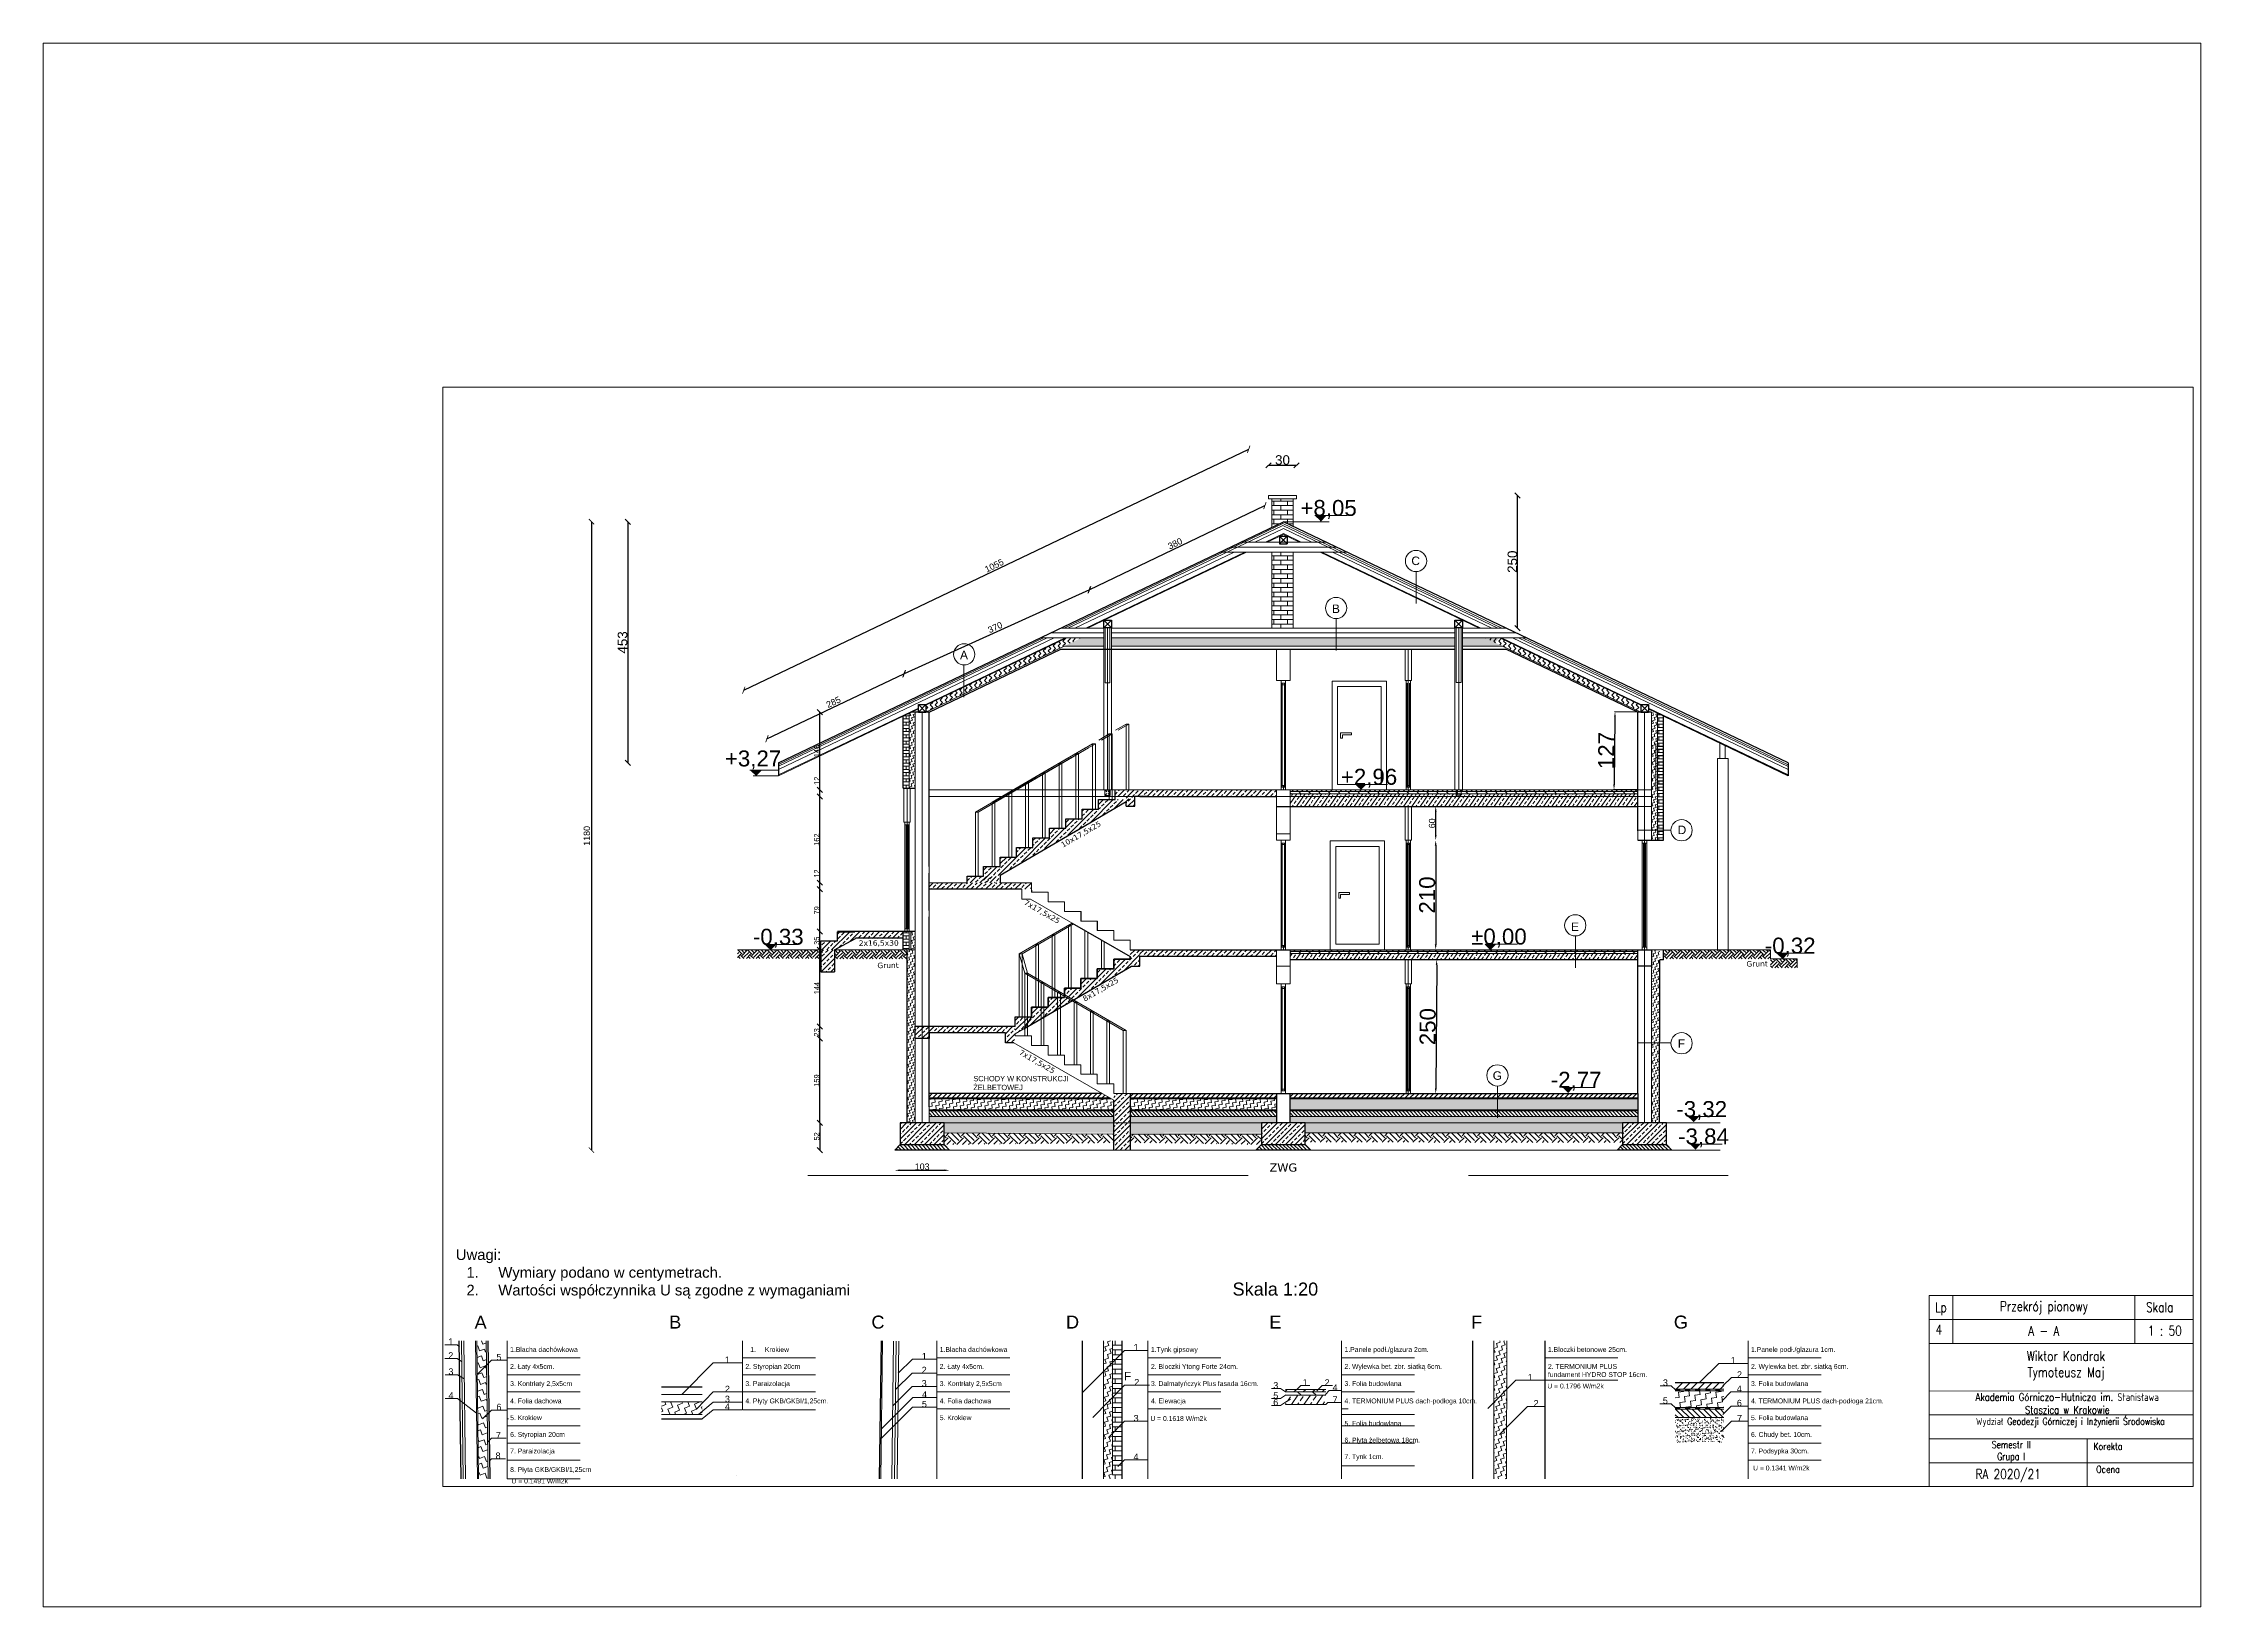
# Paper-space layout 'Układ1' of a CAD drawing. Header units: millimetres. Extents: x -20 to 231, y 20 to 202.
# The model-space entities are those that its viewports show. They can reach past a viewport. Long polylines and large blocks are cut down to what shows.
import ezdxf
from ezdxf.enums import TextEntityAlignment as Align

# ---------------------------------------------------------------- set-up
doc = ezdxf.new("R2010")
doc.units = ezdxf.units.MM
for name, pattern in [('ACAD_ISO10W100', [18, 12, -3, 0, -3]), ('DASHED2', [9.525, 6.35, -3.175]), ('DASHEDX2', [1.5, 1, -0.5]), ('KRESKAKROPKAX2', [50.8, 25.4, -12.7, 0, -12.7]), ('KRESKOWA', [19.05, 12.7, -6.35])]:
    doc.linetypes.add(name, pattern=pattern)
for name, color, linetype, lineweight in [('3b - hatch_sztrop', 6, 'Continuous', 9), ('3d - hatch_grunt', 255, 'Continuous', 9), ('3e - hatch_zasypka', 3, 'Continuous', 9), ('3g - hatch_folia', 7, 'Continuous', 5), ('40 - PRZEKRÓJ', 131, 'Continuous', 50), ('52j - MURŁATA', 32, 'Continuous', 40), ('6b - MURŁATA', 5, 'Continuous', 25), ('6c - KLESZCZE', 53, 'Continuous', 25), ('6d - SŁUP', 5, 'Continuous', 25), ('6e - MIECZE', 153, 'KRESKOWA', 25), ('6f - PŁATEW', 41, 'Continuous', 25), ('KOMIN', 9, 'Continuous', 30), ('osie kleszczy', 63, 'KRESKAKROPKAX2', 13), ('osie mieczy', 153, 'KRESKAKROPKAX2', 13), ('osie pełnych', 113, 'KRESKAKROPKAX2', 13), ('osie płatwi', 41, 'KRESKAKROPKAX2', 13), ('osie słupów', 21, 'KRESKAKROPKAX2', 13), ('SCHODY', 5, 'Continuous', 30), ('wiązar pełny', 113, 'Continuous', 25), ('Żelbet', 160, 'Continuous', 50)]:
    doc.layers.add(name, color=color, linetype=linetype, lineweight=lineweight)
for name, color, linetype in [('BALUSTRADA', 7, 'Continuous'), ('Detale', 240, 'Continuous'), ('Kominy', 7, 'Continuous'), ('Posadowienie fundamentu', 220, 'Continuous'), ('Przekrój', 7, 'Continuous'), ('Wymiary', 254, 'Continuous')]:
    doc.layers.add(name, color=color, linetype=linetype)
doc.styles.add('Opisowy', font='arial.ttf')
doc.styles.get("Standard").update_dxf_attribs({"font": 'arial.ttf'})
doc.styles.add('styl1', font='simplex.shx', dxfattribs={"width": 0.8, "height": 125})
doc.dimstyles.new('ISO-25', dxfattribs={"dimtxt": 2.5, "dimasz": 2.5, "dimexe": 1.25, "dimexo": 0.625, "dimtad": 1, "dimtxsty": 'Standard', "dimcen": 2.5, "dimadec": 0, "dimazin": 0, "dimtfac": 1, "dimtmove": 0, "dimatfit": 3, "dimfxl": 1, "dimarcsym": 0})

psp = doc.layouts.new('Układ1')

msp = doc.modelspace()

# ---------------------------------------------------------------- texts
at = {"layer": 'Detale', "lineweight": 13}
for s, height, p in [('C', 16, (1299.718, 1156.293)), ('B', 16, (1149.788, 1066.087)), ('A', 16, (449.915, 979.248)), ('D', 16, (1800.849, 650.171)), ('E', 16, (1599.541, 467.931)), ('F', 16, (1799.775, 248.377)), ('G', 16, (1453.481, 188.096)), ('Skala 1:20', 24.4166, (1035.81, -213.048)), ('A', 24.417, (-459.559, -275.864)), ('B', 24.417, (-93.375, -275.616)), ('C', 24.417, (288.091, -275.636)), ('D', 24.417, (654.192, -275.614)), ('E', 24.417, (1035.81, -275.603)), ('F', 24.417, (1414.485, -275.603)), ('G', 24.417, (1798.802, -275.622)), ('1', 12.208, (-515.755, -312.452)), ('1', 12.208, (773.726, -323.11)), ('2', 12.208, (-515.755, -338.318)), ('3', 12.208, (-515.501, -368.796)), ('5', 12.208, (-425.078, -341.738)), ('1', 12.208, (4.783, -346.465)), ('2', 12.208, (375.113, -365.704)), ('1', 12.208, (375.354, -339.843)), ('1', 12.208, (1897.257, -347.517)), ('2', 12.208, (4.783, -401.398)), ('3', 12.208, (375.028, -390.846)), ('4', 12.208, (375.631, -411.901)), ('F', 16, (757.618, -377.286)), ('2', 12.208, (775.047, -388.736)), ('3', 12.208, (1036.513, -394.647)), ('1', 12.208, (1091.836, -389.182)), ('2', 12.208, (1133.33, -389.182)), ('4', 12.208, (1148.164, -398.883)), ('1', 12.208, (1515.33, -379.419)), ('3', 12.208, (1769.677, -389.592)), ('4', 12.208, (1908.68, -401.207)), ('2', 12.208, (1909.152, -374.248)), ('4', 12.208, (-515.138, -413.525)), ('6', 12.208, (-425.078, -435.309)), ('4', 12.208, (4.783, -434.655)), ('3', 12.208, (4.783, -420.276)), ('5', 12.208, (375.402, -430.005)), ('5', 12.208, (1036.513, -413.643)), ('6', 12.208, (1036.513, -426.592)), ('7', 12.208, (1148.164, -421.448)), ('2', 12.208, (1526.438, -428.365)), ('5', 12.208, (1769.58, -423.375)), ('6', 12.208, (1908.869, -427.824)), ('7', 12.208, (-426.068, -488.537)), ('3', 12.208, (773.726, -456.39)), ('7', 12.208, (1909.152, -456.548)), ('8', 12.208, (-426.728, -527.014)), ('4', 12.208, (773.726, -529.027))]:
    msp.add_text(s, height=height, dxfattribs=at).set_placement(p, align=Align.MIDDLE)
at = {"layer": 'Detale', "lineweight": 13, "attachment_point": 1}
for s, width, gutter_width, heights, insert, char_height in [('Uwagi:\\P\\pxi-3,l4,t4;1.^IWymiary podano w centymetrach.\\P2.^IWartości współczynnika U są zgodne z wymaganiami', 870.87575, 40, [0], (-506.244, -138.823), 20), ('1.Blacha dachówkowa', 137.34338, 61.042, [0], (-404.027, -322.591), 9.15623), ('\\pxi-3,l4,t4;1.^IKrokiew', 137.34338, 61.042, [0], (38.601, -322.591), 9.15623), ('1.Blacha dachówkowa', 137.34338, 61.042, [0], (404.304, -322.591), 9.15623), ('1.Tynk gipsowy', 137.34338, 61.042, [0], (801.733, -322.591), 9.15623), ('1.Panele podł./glazura 2cm.', 165.18757, 61.042, [0], (1165.828, -322.591), 9.15623), ('1.Bloczki betonowe 25cm.', 165.18757, 61.042, [0], (1548.652, -322.591), 9.15623), ('1.Panele podł./glazura 1cm.', 165.18757, 61.042, [0], (1930.787, -322.591), 9.15623), ('2. Łaty 4x5cm.', 137.34338, 61.042, [0], (-404.027, -354.457), 9.15623), ('2. Styropian 20cm', 137.34338, 61.042, [11.886], (38.601, -354.457), 9.15623), ('2. Łaty 4x5cm.', 137.34338, 61.042, [0], (404.304, -354.457), 9.15623), ('2. Bloczki Ytong Forte 24cm.', 178.19221, 61.042, [0], (801.733, -354.457), 9.15623), ('2. Wylewka bet. zbr. siatką 6cm.', 189.27744, 61.042, [0], (1165.828, -354.457), 9.15623), ('2. TERMONIUM PLUS fundament HYDRO STOP 16cm.', 189.27744, 61.042, [0], (1548.652, -354.457), 9.15623), ('2. Wylewka bet. zbr. siatką 6cm.', 189.27744, 61.042, [0], (1930.787, -354.457), 9.15623), ('3. Kontrłaty 2,5x5cm', 137.34338, 61.042, [0], (-404.027, -386.702), 9.15623), ('3. Paraizolacja', 137.34338, 61.042, [0], (38.601, -386.702), 9.15623), ('3. Kontrłaty 2,5x5cm', 137.34338, 61.042, [0], (404.304, -386.702), 9.15623), ('3. Dalmatyńczyk Plus fasada 16cm.', 207.1375, 61.042, [0], (801.733, -386.702), 9.15623), ('3. Folia budowlana', 137.34338, 61.042, [0], (1165.828, -386.702), 9.15623), ('U = 0.1796 W/m2k', 137.34338, 61.042, [0], (1547.5, -391.284), 9.15623), ('3. Folia budowlana', 137.34338, 61.042, [0], (1930.787, -386.702), 9.15623), ('4. Folia dachowa', 137.34338, 61.042, [0], (-404.027, -419.326), 9.15623), ('4. Płyty GKB/GKBI/1,25cm.', 167.99086, 61.042, [0], (38.601, -419.326), 9.15623), ('4. Folia dachowa', 137.34338, 61.042, [0], (404.304, -419.326), 9.15623), ('4. Elewacja', 137.34338, 61.042, [0], (801.733, -419.326), 9.15623), ('4. TERMONIUM PLUS dach-podłoga 10cm.', 237.7467, 61.042, [0], (1165.828, -419.326), 9.15623), ('4. TERMONIUM PLUS dach-podłoga 21cm.', 254.35431, 61.042, [0], (1930.787, -419.326), 9.15623), ('5. Krokiew', 137.34338, 61.042, [0], (-404.027, -450.922), 9.1562), ('6. Styropian 20cm ', 137.34338, 61.042, [0], (-404.027, -482.408), 9.15623), ('5. Krokiew', 137.34338, 61.042, [0], (404.304, -450.922), 9.1562), ('U = 0.1618 W/m2k', 137.34338, 61.042, [0], (800.581, -452.408), 9.15623), ('5. Folia budowlana', 137.34338, 61.042, [0], (1165.828, -461.532), 9.15623), ('5. Folia budowlana', 137.34338, 61.042, [0], (1930.787, -450.922), 9.15623), ('6. Chudy bet. 10cm.', 149.85762, 61.042, [0], (1930.787, -482.408), 9.15623), ('7. Paraizolacja', 137.34338, 61.042, [0], (-404.027, -513.514), 9.15623), ('6. Płyta żelbetowa 18cm.', 149.85762, 61.042, [0], (1165.828, -493.018), 9.15623), ('7. Tynk 1cm.', 137.34338, 61.042, [0], (1165.828, -524.125), 9.15623), ('7. Podsypka 30cm.', 137.34338, 61.042, [0], (1930.787, -513.514), 9.15623), ('8. Płyta GKB/GKBI/1,25cm', 161.77338, 61.042, [0], (-404.027, -548.415), 9.15623), ('U = 0.1341 W/m2k', 137.34338, 61.042, [0], (1934.656, -545.473), 9.15623), ('U = 0.1491 W/m2k', 137.34338, 61.042, [0], (-401.521, -569.937), 9.15623)]:
    msp.add_mtext_dynamic_manual_height_columns(s, width=width, gutter_width=gutter_width, heights=heights, dxfattribs=dict(at, insert=insert, char_height=char_height))
at = {"layer": 'SCHODY', "lineweight": 13, "char_height": 10.29648, "width": 69.74668, "attachment_point": 3, "style": 'Opisowy'}
for s, insert, rotation in [('\\pxqc;{\\fVerdana|b0|i0|c238|p34;10x17,5x25}', (697.64, 664.008), 30.099923), ('\\pxqc;{\\fVerdana|b0|i0|c238|p34;7x17,5x25}', (629.67, 483.42), 330.144694), ('{\\fVerdana|b0|i0|c238|p34;2x16,5x30}', (327.081, 442.842), 0.466781), ('{\\fVerdana|b0|i0|c238|p34;Grunt}', (327.081, 400.749), 0.466781), ('\\pxqc;{\\fVerdana|b0|i0|c238|p34;8x17,5x25}', (734.694, 372.218), 30.099923), ('{\\fVerdana|b0|i0|c238|p34;Grunt}', (1962.274, 403.688), 0.466781), ('\\pxqc;{\\fVerdana|b0|i0|c238|p34;7x17,5x25}', (620.335, 201.479), 330.144694)]:
    msp.add_mtext(s, dxfattribs=dict(at, insert=insert, rotation=rotation))
at = {"layer": 'SCHODY', "lineweight": 13, "insert": (467.466, 187.354), "char_height": 10, "attachment_point": 1}
msp.add_mtext_dynamic_manual_height_columns('SCHODY W KONSTRUKCJI ŻELBETOWEJ', width=239.7328, gutter_width=60, heights=[0], dxfattribs=at)
at = {"layer": 'SCHODY', "lineweight": 13, "insert": (1023.405, 22.794), "char_height": 15.44471, "width": 54.79895, "attachment_point": 1, "style": 'Opisowy'}
msp.add_mtext('\\pxqc;{\\fVerdana|b0|i0|c238|p34;ZWG}', dxfattribs=at)
at = {"layer": 'Wymiary', "lineweight": 13}
for s, p in [('+8,05', (1135.941, 1253.16)), ('+3,27', (53.022, 781.974)), ('+2,96', (1212.007, 747.528)), ('-0,33', (100.473, 446.664)), ('±0,00', (1456.442, 446.945)), ('-0,32', (2004.505, 429.945)), ('-2,77', (1601.762, 177.612)), ('-3,32', (1838.003, 122.526)), ('-3,84', (1841.353, 71.044))]:
    msp.add_text(s, height=30, dxfattribs=at).set_placement(p, align=Align.MIDDLE)
at = {"layer": 'Wymiary', "lineweight": 13, "attachment_point": 1, "style": 'styl1'}
for s, insert, char_height, width in [('\\pxqc;Lp', (2265.728, -238.67), 18.1881, 44.99901), ('\\pxqc;Przekrój pionowy', (2310.727, -236.731), 18.1881, 342.25146), ('\\pxqc;Skala', (2677.365, -238.67), 18.1881, 44.99901), ('4', (2277.847, -280.804), 18.188, 44.99901), ('\\pxqc;A - A', (2310.129, -282.994), 18.1881, 342.84972), ('\\pxqc;1 : 50', (2666.651, -282.684), 18.1881, 85.24089), ('\\pxqc;Wiktor Kondrak\\PTymoteusz Maj', (2128.02, -330.438), 18.1881, 790.72834), ('\\pxqc;Akademia Górniczo-Hutnicza im. Stanisława Staszica w Krakowie', (2327.947, -409.428), 14.46456, 395.45132), ('\\pxqc;Wydział Geodezji Górniczej i Inżynierii Środowiska ', (2350.417, -455.802), 13.26229, 362.58209), ('\\pxqc;Semestr II\\PGrupa I', (2311.204, -499.46), 13.34934, 218.18736), ('\\pxqc;Korekta', (2527.212, -502.678), 13.4419, 150.47978), ('\\pxqc;RA 2020/21', (2265.728, -552.579), 18.1881, 297.27402), ('\\pxqc;Ocena', (2527.212, -545.82), 13.4419, 150.47978)]:
    msp.add_mtext(s, dxfattribs=dict(at, insert=insert, char_height=char_height, width=width))

# ---------------------------------------------------------------- blocks, each defined once
blk = doc.blocks.new('*U3')
blk.add_lwpolyline([(-2.6, 0.5), (-2.6, -0.5), (2.6, -0.5), (2.6, 0.5), (-2.6, 0.5)])
blk = doc.blocks.new('*U4')
at = {"layer": '3g - hatch_folia', "color": 0, "linetype": 'ByBlock', "lineweight": -2, "transparency": 16777216}
for p in [(0, 0), (12.4, 0), (24.7, 0), (37.1, 0), (49.4, 0), (61.8, 0), (74.1, 0), (86.5, 0), (98.8, 0), (111.2, 0), (123.6, 0), (135.9, 0), (148.3, 0), (160.6, 0), (173, 0), (185.3, 0), (197.7, 0), (210, 0), (222.4, 0), (234.8, 0), (247.1, 0), (259.5, 0), (271.8, 0), (284.2, 0), (296.5, 0), (308.9, 0), (321.3, 0), (333.6, 0), (346, 0), (358.3, 0), (370.7, 0), (383, 0), (395.4, 0), (407.7, 0), (420.1, 0), (432.5, 0), (444.8, 0), (457.2, 0), (469.5, 0), (481.9, 0), (494.2, 0), (506.6, 0), (518.9, 0), (531.3, 0), (543.7, 0), (556, 0), (568.4, 0), (580.7, 0), (593.1, 0), (605.4, 0), (617.8, 0), (630.1, 0), (642.5, 0)]:
    blk.add_blockref('*U3', p, dxfattribs=at)
blk = doc.blocks.new('*U5')
blk.add_lwpolyline([(2.6, 0.5), (2.6, -0.5), (-2.6, -0.5), (-2.6, 0.5)], close=True)
blk = doc.blocks.new('*U6')
at = {"layer": '3g - hatch_folia', "color": 0, "linetype": 'ByBlock', "lineweight": -2, "transparency": 16777216}
for p in [(0, 0), (12.4, 0), (24.7, 0), (37.1, 0), (49.4, 0), (61.8, 0), (74.1, 0), (86.5, 0), (98.8, 0), (111.2, 0), (123.6, 0), (135.9, 0), (148.3, 0), (160.6, 0), (173, 0), (185.3, 0), (197.7, 0), (210, 0), (222.4, 0), (234.8, 0), (247.1, 0), (259.5, 0), (271.8, 0), (284.2, 0), (296.5, 0), (308.9, 0), (321.3, 0), (333.6, 0), (346, 0), (358.3, 0), (370.7, 0), (383, 0), (395.4, 0), (407.7, 0), (420.1, 0), (432.5, 0), (444.8, 0), (457.2, 0), (469.5, 0), (481.9, 0), (494.2, 0), (506.6, 0), (518.9, 0), (531.3, 0), (543.7, 0), (556, 0), (568.4, 0), (580.7, 0), (593.1, 0), (605.4, 0), (617.8, 0), (630.1, 0), (642.5, 0)]:
    blk.add_blockref('*U5', p, dxfattribs=at)
blk = doc.blocks.new('*U11')
blk.add_lwpolyline([(-2.6, 0.5), (-2.6, -0.5), (2.6, -0.5), (2.6, 0.5), (-2.6, 0.5)])
blk = doc.blocks.new('*U12')
at = {"layer": '3g - hatch_folia', "color": 0, "linetype": 'ByBlock', "lineweight": -2, "transparency": 16777216}
for p in [(0, 0), (12.4, 0), (24.7, 0), (37.1, 0), (49.4, 0), (61.8, 0), (74.1, 0), (86.5, 0), (98.8, 0), (111.2, 0), (123.6, 0), (135.9, 0), (148.3, 0), (160.6, 0), (173, 0), (185.3, 0), (197.7, 0), (210, 0), (222.4, 0), (234.8, 0), (247.1, 0), (259.5, 0), (271.8, 0), (284.2, 0), (296.5, 0), (308.9, 0), (321.3, 0), (333.6, 0)]:
    blk.add_blockref('*U11', p, dxfattribs=at)
blk = doc.blocks.new('*U7')
blk.add_lwpolyline([(2.6, 0.5), (2.6, -0.5), (-2.6, -0.5), (-2.6, 0.5)], close=True)
blk = doc.blocks.new('*U8')
at = {"layer": '3g - hatch_folia', "color": 0, "linetype": 'ByBlock', "lineweight": -2, "transparency": 16777216}
for p in [(0, 0), (12.4, 0), (24.7, 0), (37.1, 0), (49.4, 0), (61.8, 0), (74.1, 0), (86.5, 0), (98.8, 0), (111.2, 0), (123.6, 0), (135.9, 0), (148.3, 0), (160.6, 0), (173, 0), (185.3, 0), (197.7, 0), (210, 0), (222.4, 0), (234.8, 0), (247.1, 0), (259.5, 0), (271.8, 0), (284.2, 0), (296.5, 0), (308.9, 0), (321.3, 0), (333.6, 0)]:
    blk.add_blockref('*U7', p, dxfattribs=at)
blk = doc.blocks.new('*U9')
blk.add_lwpolyline([(-2.6, 0.5), (-2.6, -0.5), (2.6, -0.5), (2.6, 0.5), (-2.6, 0.5)])
blk = doc.blocks.new('*U10')
at = {"layer": '3g - hatch_folia', "color": 0, "linetype": 'ByBlock', "lineweight": -2, "transparency": 16777216}
for p in [(0, 0), (12.4, 0), (24.7, 0), (37.1, 0), (49.4, 0), (61.8, 0), (74.1, 0), (86.5, 0), (98.8, 0), (111.2, 0), (123.6, 0), (135.9, 0), (148.3, 0), (160.6, 0), (173, 0), (185.3, 0), (197.7, 0), (210, 0), (222.4, 0), (234.8, 0), (247.1, 0), (259.5, 0)]:
    blk.add_blockref('*U9', p, dxfattribs=at)
blk = doc.blocks.new('*U1')
blk.add_lwpolyline([(2.6, 0.5), (2.6, -0.5), (-2.6, -0.5), (-2.6, 0.5)], close=True)
blk = doc.blocks.new('*U2')
at = {"layer": '3g - hatch_folia', "color": 0, "linetype": 'ByBlock', "lineweight": -2, "transparency": 16777216}
for p in [(0, 0), (12.4, 0), (24.7, 0), (37.1, 0), (49.4, 0), (61.8, 0), (74.1, 0), (86.5, 0), (98.8, 0), (111.2, 0), (123.6, 0), (135.9, 0), (148.3, 0), (160.6, 0), (173, 0), (185.3, 0), (197.7, 0), (210, 0), (222.4, 0), (234.8, 0), (247.1, 0), (259.5, 0)]:
    blk.add_blockref('*U1', p, dxfattribs=at)
blk = doc.blocks.new('*D15')
at = {"layer": 'Defpoints', "color": 0, "transparency": 16777216}
for p in [(1719.4, 871.8), (1673, 725.9), (1717.5, 725.3)]:
    blk.add_point(p, dxfattribs=at)
at = {"layer": 'Wymiary', "color": 0, "lineweight": -2, "transparency": 16777216}
for p, q in [((1674.8, 862.4), (1673.1, 735.9)), ((1718.8, 871.8), (1673.7, 872.4)), ((1716.9, 725.3), (1671.7, 725.9))]:
    blk.add_line(p, q, dxfattribs=at)
at = {"layer": 'Wymiary', "color": 0, "transparency": 16777216}
for points in [[(1673.1, 862.4), (1676.4, 862.3), (1674.9, 872.4)], [(1671.4, 735.9), (1674.8, 735.9), (1673, 725.9)]]:
    blk.add_solid(points, dxfattribs=at)
at = {"layer": 'Wymiary', "color": 0, "lineweight": 13, "transparency": 16777216, "insert": (1658.3, 799.3), "char_height": 30, "attachment_point": 5, "rotation": 89.2473}
blk.add_mtext('127', dxfattribs=at)
blk = doc.blocks.new('*D14')
at = {"layer": 'Defpoints', "color": 0, "transparency": 16777216}
for p in [(1291.7, 406.2), (1289.9, 154.4), (1337.5, 154.1)]:
    blk.add_point(p, dxfattribs=at)
at = {"layer": 'Wymiary', "color": 0, "lineweight": -2, "transparency": 16777216}
for p, q in [((1292.4, 406.2), (1340.6, 405.8)), ((1339.3, 395.9), (1337.6, 164.1)), ((1290.6, 154.4), (1338.8, 154.1))]:
    blk.add_line(p, q, dxfattribs=at)
at = {"layer": 'Wymiary', "color": 0, "transparency": 16777216}
for points in [[(1337.6, 395.9), (1340.9, 395.8), (1339.3, 405.9)], [(1336, 164.1), (1339.3, 164.1), (1337.5, 154.1)]]:
    blk.add_solid(points, dxfattribs=at)
at = {"layer": 'Wymiary', "color": 0, "lineweight": 13, "transparency": 16777216, "insert": (1322.5, 280.1), "char_height": 30, "attachment_point": 5, "rotation": 89.5899}
blk.add_mtext('250', dxfattribs=at)
blk = doc.blocks.new('_ArchTick')
at = {"color": 0, "linetype": 'ByBlock', "const_width": 0.15}
blk.add_lwpolyline([(-0.5, -0.5), (0.5, 0.5)], dxfattribs=at)
blk = doc.blocks.new('*D17')
at = {"layer": 'Defpoints', "color": 0, "transparency": 16777216}
for p in [(985.6, 1366.1), (1050.8, 1229.4), (100.7, 776.2)]:
    blk.add_point(p, dxfattribs=at)
at = {"layer": 'Wymiary', "color": 0, "lineweight": -2, "transparency": 16777216}
blk.add_line((35.5, 912.8), (985.6, 1366.1), dxfattribs=at)
at = {"layer": 'Wymiary', "color": 0, "lineweight": -2, "transparency": 16777216, "xscale": 10, "yscale": 10, "zscale": 10}
for p, rotation in [((985.6, 1366.1), 25.50550955168237), ((35.5, 912.8), 205.5055095516824)]:
    blk.add_blockref('_ArchTick', p, dxfattribs=dict(at, rotation=rotation))
at = {"layer": 'Wymiary', "color": 0, "lineweight": 13, "transparency": 16777216, "insert": (506.8, 1147.3), "char_height": 12, "attachment_point": 5, "rotation": 25.5055}
blk.add_mtext('1055', dxfattribs=at)
blk = doc.blocks.new('*D20')
at = {"layer": 'Defpoints', "color": 0, "transparency": 16777216}
for p in [(686.5, 1102.3), (712.7, 1044.4), (364, 886.2)]:
    blk.add_point(p, dxfattribs=at)
at = {"layer": 'Wymiary', "color": 0, "lineweight": -2, "transparency": 16777216}
blk.add_line((337.8, 944.1), (686.5, 1102.3), dxfattribs=at)
at = {"layer": 'Wymiary', "color": 0, "lineweight": -2, "transparency": 16777216, "xscale": 10, "yscale": 10, "zscale": 10}
for p, rotation in [((686.5, 1102.3), 24.39875955158865), ((337.8, 944.1), 204.3987595515887)]:
    blk.add_blockref('_ArchTick', p, dxfattribs=dict(at, rotation=rotation))
at = {"layer": 'Wymiary', "color": 0, "lineweight": 13, "transparency": 16777216, "insert": (508.6, 1031), "char_height": 12, "attachment_point": 5, "rotation": 24.3988}
blk.add_mtext('370', dxfattribs=at)
blk = doc.blocks.new('*D21')
at = {"layer": 'Defpoints', "color": 0, "transparency": 16777216}
for p in [(1016.1, 1260.1), (1043.6, 1202.8), (712.7, 1044.4)]:
    blk.add_point(p, dxfattribs=at)
at = {"layer": 'Wymiary', "color": 0, "lineweight": -2, "transparency": 16777216}
blk.add_line((685.3, 1101.7), (1016.1, 1260.1), dxfattribs=at)
at = {"layer": 'Wymiary', "color": 0, "lineweight": -2, "transparency": 16777216, "xscale": 10, "yscale": 10, "zscale": 10}
for p, rotation in [((1016.1, 1260.1), 25.59100271970251), ((685.3, 1101.7), 205.5910027197025)]:
    blk.add_blockref('_ArchTick', p, dxfattribs=dict(at, rotation=rotation))
at = {"layer": 'Wymiary', "color": 0, "lineweight": 13, "transparency": 16777216, "insert": (847, 1188.7), "char_height": 12, "attachment_point": 5, "rotation": 25.591}
blk.add_mtext('380', dxfattribs=at)
blk = doc.blocks.new('*D22')
at = {"layer": 'Defpoints', "color": 0, "transparency": 16777216}
for p in [(336.8, 943.6), (358.4, 898.1), (100.7, 776.2)]:
    blk.add_point(p, dxfattribs=at)
at = {"layer": 'Wymiary', "color": 0, "lineweight": -2, "transparency": 16777216}
blk.add_line((79.2, 821.7), (336.8, 943.6), dxfattribs=at)
at = {"layer": 'Wymiary', "color": 0, "lineweight": -2, "transparency": 16777216, "xscale": 10, "yscale": 10, "zscale": 10}
for p, rotation in [((336.8, 943.6), 25.32129196303314), ((79.2, 821.7), 205.3212919630332)]:
    blk.add_blockref('_ArchTick', p, dxfattribs=dict(at, rotation=rotation))
at = {"layer": 'Wymiary', "color": 0, "lineweight": 13, "transparency": 16777216, "insert": (204.3, 890.5), "char_height": 12, "attachment_point": 5, "rotation": 25.3213}
blk.add_mtext('285', dxfattribs=at)
blk = doc.blocks.new('*D23')
at = {"layer": 'Defpoints', "color": 0, "transparency": 16777216}
for p in [(1050.8, 1229.9), (-251, 47.9), (1050.8, 47.9)]:
    blk.add_point(p, dxfattribs=at)
at = {"layer": 'Wymiary', "color": 0, "lineweight": -2, "transparency": 16777216}
blk.add_line((-251, 1229.9), (-251, 47.9), dxfattribs=at)
at = {"layer": 'Wymiary', "color": 0, "lineweight": -2, "transparency": 16777216, "xscale": 10, "yscale": 10, "zscale": 10}
for p, rotation in [((-251, 1229.9), 90), ((-251, 47.9), 270)]:
    blk.add_blockref('_ArchTick', p, dxfattribs=dict(at, rotation=rotation))
at = {"layer": 'Wymiary', "color": 0, "lineweight": 13, "transparency": 16777216, "insert": (-259.7, 638.9), "char_height": 12, "attachment_point": 5, "rotation": 90}
blk.add_mtext('1180', dxfattribs=at)
blk = doc.blocks.new('*U27')
blk.add_lwpolyline([(-3.9, 0.8), (-3.9, -0.8), (3.9, -0.8), (3.9, 0.8), (-3.9, 0.8)])
blk = doc.blocks.new('*U28')
at = {"layer": '3g - hatch_folia', "color": 0, "linetype": 'ByBlock', "lineweight": -2, "transparency": 16777216}
for p in [(0, 0), (18.9, 0), (37.7, 0), (56.6, 0), (75.4, 0)]:
    blk.add_blockref('*U27', p, dxfattribs=at)
blk = doc.blocks.new('*U29')
blk.add_lwpolyline([(3.9, 0.8), (3.9, -0.8), (-3.9, -0.8), (-3.9, 0.8)], close=True)
blk = doc.blocks.new('*U30')
at = {"layer": '3g - hatch_folia', "color": 0, "linetype": 'ByBlock', "lineweight": -2, "transparency": 16777216}
for p in [(0, 0), (18.9, 0), (37.7, 0), (56.6, 0), (75.4, 0)]:
    blk.add_blockref('*U29', p, dxfattribs=at)
blk = doc.blocks.new('*D46')
at = {"layer": 'Defpoints', "color": 0, "transparency": 16777216}
for p in [(1289.9, 630.7), (1289.9, 424.7), (1337.5, 424.7)]:
    blk.add_point(p, dxfattribs=at)
at = {"layer": 'Wymiary', "color": 0, "lineweight": -2, "transparency": 16777216}
blk.add_line((1337.5, 620.7), (1337.5, 434.7), dxfattribs=at)
at = {"layer": 'Wymiary', "color": 0, "transparency": 16777216}
for points in [[(1335.8, 620.7), (1339.2, 620.7), (1337.5, 630.7)], [(1335.8, 434.7), (1339.2, 434.7), (1337.5, 424.7)]]:
    blk.add_solid(points, dxfattribs=at)
at = {"layer": 'Wymiary', "color": 0, "transparency": 16777216, "insert": (1321.5, 527.7), "char_height": 30, "width": 9.939, "attachment_point": 5, "rotation": 90}
blk.add_mtext('210', dxfattribs=at)
blk = doc.blocks.new('_Oblique')
at = {"color": 0, "linetype": 'ByBlock', "lineweight": -2}
blk.add_line((-0.5, -0.5), (0.5, 0.5), dxfattribs=at)
blk = doc.blocks.new('*D47')
at = {"layer": 'Defpoints', "color": 0, "transparency": 16777216}
for p in [(1075.7, 1335.9), (1022.6, 1279.3), (1075.7, 1279.3)]:
    blk.add_point(p, dxfattribs=at)
at = {"layer": 'Wymiary', "color": 0, "lineweight": -2, "transparency": 16777216}
blk.add_line((1022.6, 1335.9), (1075.7, 1335.9), dxfattribs=at)
at = {"layer": 'Wymiary', "color": 0, "lineweight": -2, "transparency": 16777216, "xscale": 10, "yscale": 10, "zscale": 10, "rotation": 180}
blk.add_blockref('_Oblique', (1022.6, 1335.9), dxfattribs=at)
at = {"layer": 'Wymiary', "color": 0, "lineweight": -2, "transparency": 16777216, "xscale": 10, "yscale": 10, "zscale": 10}
blk.add_blockref('_Oblique', (1075.7, 1335.9), dxfattribs=at)
at = {"layer": 'Wymiary', "color": 0, "transparency": 16777216, "insert": (1049.2, 1345.8), "char_height": 18, "attachment_point": 5}
blk.add_mtext('30', dxfattribs=at)
blk = doc.blocks.new('*D49')
at = {"layer": 'Defpoints', "color": 0, "transparency": 16777216}
for p in [(1050.8, 1229.4), (-182.6, 776.2), (100.7, 776.2)]:
    blk.add_point(p, dxfattribs=at)
at = {"layer": 'Wymiary', "color": 0, "lineweight": -2, "transparency": 16777216}
blk.add_line((-182.6, 1229.4), (-182.6, 776.2), dxfattribs=at)
at = {"layer": 'Wymiary', "color": 0, "lineweight": -2, "transparency": 16777216, "xscale": 10, "yscale": 10, "zscale": 10}
for p, rotation in [((-182.6, 1229.4), 90), ((-182.6, 776.2), 270)]:
    blk.add_blockref('_Oblique', p, dxfattribs=dict(at, rotation=rotation))
at = {"layer": 'Wymiary', "color": 0, "transparency": 16777216, "insert": (-192.4, 1002.8), "char_height": 18, "attachment_point": 5, "rotation": 90}
blk.add_mtext('453', dxfattribs=at)
blk = doc.blocks.new('*D50')
at = {"layer": 'Defpoints', "color": 0, "transparency": 16777216}
for p in [(319.7, 47.9), (422.7, 47.9), (319.7, 9.8)]:
    blk.add_point(p, dxfattribs=at)
at = {"layer": 'Wymiary', "color": 0, "lineweight": -2, "transparency": 16777216}
blk.add_line((412.7, 9.8), (329.7, 9.8), dxfattribs=at)
at = {"layer": 'Wymiary', "color": 0, "transparency": 16777216}
for points in [[(329.7, 11.5), (329.7, 8.2), (319.7, 9.8)], [(412.7, 11.5), (412.7, 8.2), (422.7, 9.8)]]:
    blk.add_solid(points, dxfattribs=at)
at = {"layer": 'Wymiary', "color": 0, "transparency": 16777216, "insert": (371.2, 16.6), "char_height": 12, "attachment_point": 5}
blk.add_mtext('103', dxfattribs=at)
blk = doc.blocks.new('*D51')
at = {"layer": 'Defpoints', "color": 0, "transparency": 16777216}
for p in [(1291.7, 694.4), (1337.5, 694.4), (1291.7, 630.7)]:
    blk.add_point(p, dxfattribs=at)
at = {"layer": 'Wymiary', "color": 0, "lineweight": -2, "transparency": 16777216}
blk.add_line((1337.5, 640.7), (1337.5, 684.4), dxfattribs=at)
at = {"layer": 'Wymiary', "color": 0, "transparency": 16777216}
for points in [[(1335.8, 684.4), (1339.2, 684.4), (1337.5, 694.4)], [(1335.8, 640.7), (1339.2, 640.7), (1337.5, 630.7)]]:
    blk.add_solid(points, dxfattribs=at)
at = {"layer": 'Wymiary', "color": 0, "transparency": 16777216, "insert": (1330.7, 662.5), "char_height": 12, "attachment_point": 5, "rotation": 90}
blk.add_mtext('60', dxfattribs=at)
blk = doc.blocks.new('*D52')
at = {"layer": 'Defpoints', "color": 0, "transparency": 16777216}
for p in [(178.6, 257.9), (358.4, 257.9), (358.4, 99.4)]:
    blk.add_point(p, dxfattribs=at)
at = {"layer": 'Wymiary', "color": 0, "lineweight": -2, "transparency": 16777216}
blk.add_line((178.6, 99.4), (178.6, 257.9), dxfattribs=at)
at = {"layer": 'Wymiary', "color": 0, "lineweight": -2, "transparency": 16777216, "xscale": 10, "yscale": 10, "zscale": 10}
for p, rotation in [((178.6, 257.9), 90), ((178.6, 99.4), 270)]:
    blk.add_blockref('_Oblique', p, dxfattribs=dict(at, rotation=rotation))
at = {"layer": 'Wymiary', "color": 0, "transparency": 16777216, "insert": (172.9, 178.6), "char_height": 10, "attachment_point": 5, "rotation": 90}
blk.add_mtext('159', dxfattribs=at)
blk = doc.blocks.new('*D53')
at = {"layer": 'Defpoints', "color": 0, "transparency": 16777216}
for p in [(178.6, 280.6), (358.4, 280.6), (358.4, 257.9)]:
    blk.add_point(p, dxfattribs=at)
at = {"layer": 'Wymiary', "color": 0, "lineweight": -2, "transparency": 16777216}
blk.add_line((178.6, 257.9), (178.6, 280.6), dxfattribs=at)
at = {"layer": 'Wymiary', "color": 0, "lineweight": -2, "transparency": 16777216, "xscale": 10, "yscale": 10, "zscale": 10}
for p, rotation in [((178.6, 280.6), 90), ((178.6, 257.9), 270)]:
    blk.add_blockref('_Oblique', p, dxfattribs=dict(at, rotation=rotation))
at = {"layer": 'Wymiary', "color": 0, "transparency": 16777216, "insert": (172.9, 269.3), "char_height": 10, "attachment_point": 5, "rotation": 90}
blk.add_mtext('23', dxfattribs=at)
blk = doc.blocks.new('*D54')
at = {"layer": 'Defpoints', "color": 0, "transparency": 16777216}
for p in [(178.6, 424.4), (358.4, 424.4), (358.4, 280.6)]:
    blk.add_point(p, dxfattribs=at)
at = {"layer": 'Wymiary', "color": 0, "lineweight": -2, "transparency": 16777216}
blk.add_line((178.6, 280.6), (178.6, 424.4), dxfattribs=at)
at = {"layer": 'Wymiary', "color": 0, "lineweight": -2, "transparency": 16777216, "xscale": 10, "yscale": 10, "zscale": 10}
for p, rotation in [((178.6, 424.4), 90), ((178.6, 280.6), 270)]:
    blk.add_blockref('_Oblique', p, dxfattribs=dict(at, rotation=rotation))
at = {"layer": 'Wymiary', "color": 0, "transparency": 16777216, "insert": (173, 352.5), "char_height": 10, "attachment_point": 5, "rotation": 90}
blk.add_mtext('144', dxfattribs=at)
blk = doc.blocks.new('*D55')
at = {"layer": 'Defpoints', "color": 0, "transparency": 16777216}
for p in [(178.6, 459), (358.4, 459), (358.4, 424.3)]:
    blk.add_point(p, dxfattribs=at)
at = {"layer": 'Wymiary', "color": 0, "lineweight": -2, "transparency": 16777216}
blk.add_line((178.6, 424.3), (178.6, 459), dxfattribs=at)
at = {"layer": 'Wymiary', "color": 0, "lineweight": -2, "transparency": 16777216, "xscale": 10, "yscale": 10, "zscale": 10}
for p, rotation in [((178.6, 459), 90), ((178.6, 424.3), 270)]:
    blk.add_blockref('_Oblique', p, dxfattribs=dict(at, rotation=rotation))
at = {"layer": 'Wymiary', "color": 0, "transparency": 16777216, "insert": (172.9, 441.7), "char_height": 10, "attachment_point": 5, "rotation": 90}
blk.add_mtext('35', dxfattribs=at)
blk = doc.blocks.new('*D56')
at = {"layer": 'Defpoints', "color": 0, "transparency": 16777216}
for p in [(178.6, 538.5), (384.1, 538.5), (358.4, 459)]:
    blk.add_point(p, dxfattribs=at)
at = {"layer": 'Wymiary', "color": 0, "lineweight": -2, "transparency": 16777216}
blk.add_line((178.6, 459), (178.6, 538.5), dxfattribs=at)
at = {"layer": 'Wymiary', "color": 0, "lineweight": -2, "transparency": 16777216, "xscale": 10, "yscale": 10, "zscale": 10}
for p, rotation in [((178.6, 538.5), 90), ((178.6, 459), 270)]:
    blk.add_blockref('_Oblique', p, dxfattribs=dict(at, rotation=rotation))
at = {"layer": 'Wymiary', "color": 0, "transparency": 16777216, "insert": (172.9, 498.8), "char_height": 10, "attachment_point": 5, "rotation": 90}
blk.add_mtext('79', dxfattribs=at)
blk = doc.blocks.new('*D57')
at = {"layer": 'Defpoints', "color": 0, "transparency": 16777216}
for p in [(178.6, 550.9), (384.1, 550.9), (384.1, 538.5)]:
    blk.add_point(p, dxfattribs=at)
at = {"layer": 'Wymiary', "color": 0, "lineweight": -2, "transparency": 16777216}
for p, q in [((178.6, 550.9), (178.6, 575.4)), ((178.6, 538.5), (178.6, 550.9))]:
    blk.add_line(p, q, dxfattribs=at)
at = {"layer": 'Wymiary', "color": 0, "lineweight": -2, "transparency": 16777216, "xscale": 10, "yscale": 10, "zscale": 10}
for p, rotation in [((178.6, 550.9), 90), ((178.6, 538.5), 270)]:
    blk.add_blockref('_Oblique', p, dxfattribs=dict(at, rotation=rotation))
at = {"layer": 'Wymiary', "color": 0, "transparency": 16777216, "insert": (173, 568.1), "char_height": 10, "attachment_point": 5, "rotation": 90}
blk.add_mtext('12', dxfattribs=at)
blk = doc.blocks.new('*D58')
at = {"layer": 'Defpoints', "color": 0, "transparency": 16777216}
for p in [(178.6, 712.9), (384.1, 712.9), (384.1, 550.9)]:
    blk.add_point(p, dxfattribs=at)
at = {"layer": 'Wymiary', "color": 0, "lineweight": -2, "transparency": 16777216}
blk.add_line((178.6, 550.9), (178.6, 712.9), dxfattribs=at)
at = {"layer": 'Wymiary', "color": 0, "lineweight": -2, "transparency": 16777216, "xscale": 10, "yscale": 10, "zscale": 10}
for p, rotation in [((178.6, 712.9), 90), ((178.6, 550.9), 270)]:
    blk.add_blockref('_Oblique', p, dxfattribs=dict(at, rotation=rotation))
at = {"layer": 'Wymiary', "color": 0, "transparency": 16777216, "insert": (172.9, 631.9), "char_height": 10, "attachment_point": 5, "rotation": 90}
blk.add_mtext('162', dxfattribs=at)
blk = doc.blocks.new('*D59')
at = {"layer": 'Defpoints', "color": 0, "transparency": 16777216}
for p in [(178.6, 725.3), (384.1, 725.3), (384.1, 712.9)]:
    blk.add_point(p, dxfattribs=at)
at = {"layer": 'Wymiary', "color": 0, "lineweight": -2, "transparency": 16777216}
for p, q in [((178.6, 725.3), (178.6, 749.8)), ((178.6, 712.9), (178.6, 725.3))]:
    blk.add_line(p, q, dxfattribs=at)
at = {"layer": 'Wymiary', "color": 0, "lineweight": -2, "transparency": 16777216, "xscale": 10, "yscale": 10, "zscale": 10}
for p, rotation in [((178.6, 725.3), 90), ((178.6, 712.9), 270)]:
    blk.add_blockref('_Oblique', p, dxfattribs=dict(at, rotation=rotation))
at = {"layer": 'Wymiary', "color": 0, "transparency": 16777216, "insert": (173, 742.6), "char_height": 10, "attachment_point": 5, "rotation": 90}
blk.add_mtext('12', dxfattribs=at)
blk = doc.blocks.new('*D60')
at = {"layer": 'Defpoints', "color": 0, "transparency": 16777216}
for p in [(178.6, 871.8), (384.1, 871.8), (384.1, 725.3)]:
    blk.add_point(p, dxfattribs=at)
at = {"layer": 'Wymiary', "color": 0, "lineweight": -2, "transparency": 16777216}
blk.add_line((178.6, 725.3), (178.6, 871.8), dxfattribs=at)
at = {"layer": 'Wymiary', "color": 0, "lineweight": -2, "transparency": 16777216, "xscale": 10, "yscale": 10, "zscale": 10}
for p, rotation in [((178.6, 871.8), 90), ((178.6, 725.3), 270)]:
    blk.add_blockref('_Oblique', p, dxfattribs=dict(at, rotation=rotation))
at = {"layer": 'Wymiary', "color": 0, "transparency": 16777216, "insert": (172.9, 798.5), "char_height": 10, "attachment_point": 5, "rotation": 90}
blk.add_mtext('146', dxfattribs=at)
blk = doc.blocks.new('*D62')
at = {"layer": 'Defpoints', "color": 0, "transparency": 16777216}
for p in [(330, 99.4), (178.6, 47.9), (330, 47.9)]:
    blk.add_point(p, dxfattribs=at)
at = {"layer": 'Wymiary', "color": 0, "lineweight": -2, "transparency": 16777216}
blk.add_line((178.6, 99.4), (178.6, 47.9), dxfattribs=at)
at = {"layer": 'Wymiary', "color": 0, "lineweight": -2, "transparency": 16777216, "xscale": 10, "yscale": 10, "zscale": 10}
for p, rotation in [((178.6, 99.4), 90), ((178.6, 47.9), 270)]:
    blk.add_blockref('_Oblique', p, dxfattribs=dict(at, rotation=rotation))
at = {"layer": 'Wymiary', "color": 0, "transparency": 16777216, "insert": (172.9, 73.6), "char_height": 10, "attachment_point": 5, "rotation": 90}
blk.add_mtext('52', dxfattribs=at)
blk = doc.blocks.new('*D64')
at = {"layer": 'Defpoints', "color": 0, "transparency": 16777216}
for p in [(1075.7, 1279.3), (1491.6, 1279.3), (1069.4, 1029.8)]:
    blk.add_point(p, dxfattribs=at)
at = {"layer": 'Wymiary', "color": 0, "lineweight": -2, "transparency": 16777216}
blk.add_line((1491.6, 1029.8), (1491.6, 1279.3), dxfattribs=at)
at = {"layer": 'Wymiary', "color": 0, "lineweight": -2, "transparency": 16777216, "xscale": 10, "yscale": 10, "zscale": 10}
for p, rotation in [((1491.6, 1279.3), 90), ((1491.6, 1029.8), 270)]:
    blk.add_blockref('_Oblique', p, dxfattribs=dict(at, rotation=rotation))
at = {"layer": 'Wymiary', "color": 0, "transparency": 16777216, "insert": (1481.8, 1154.6), "char_height": 18, "attachment_point": 5, "rotation": 90}
blk.add_mtext('250', dxfattribs=at)

# ---------------------------------------------------------------- dimensions: what is measured, and where the dimension line sits
at = {"layer": 'Wymiary', "lineweight": 13}
for p1, p2, distance, text, override, picture, middle in [((100.711, 776.169), (1050.796, 1229.449), 151.429, '1055', {"dimtxt": 12, "dimasz": 10, "dimgap": 2.5, "dimblk1": 'ArchTick', "dimblk2": 'ArchTick', "dimsah": 1, "dimse1": 1, "dimse2": 1}, '*D17', (506.834, 1147.266)), ((712.745, 1044.361), (1043.589, 1202.811), 63.572, '380', {"dimtxt": 12, "dimasz": 10, "dimgap": 2.5, "dimblk1": 'ArchTick', "dimblk2": 'ArchTick', "dimsah": 1, "dimse1": 1, "dimse2": 1}, '*D21', (846.979, 1188.706)), ((364.021, 886.182), (712.745, 1044.361), 63.573, '370', {"dimtxt": 12, "dimasz": 10, "dimgap": 2.5, "dimblk1": 'ArchTick', "dimblk2": 'ArchTick', "dimsah": 1, "dimse1": 1, "dimse2": 1}, '*D20', (508.557, 1031.027)), ((100.711, 776.169), (358.387, 898.089), 50.4, '285', {"dimtxt": 12, "dimasz": 10, "dimgap": 2.5, "dimblk1": 'ArchTick', "dimblk2": 'ArchTick', "dimsah": 1, "dimse1": 1, "dimse2": 1}, '*D22', (204.304, 890.485)), ((1719.417, 871.767), (1717.493, 725.313), -44.518, '127', {"dimtxt": 30, "dimasz": 10}, '*D15', (1658.256, 799.331)), ((1291.734, 406.196), (1289.932, 154.447), 47.616, '250', {"dimtxt": 30, "dimasz": 10}, '*D14', (1322.506, 280.095))]:
    dim = msp.add_aligned_dim(p1=p1, p2=p2, distance=distance, text=text, dimstyle='ISO-25', override=override, dxfattribs=at)
    dim.commit()
    dim.dimension.update_dxf_attribs({"geometry": picture, "text_midpoint": middle})
at = {"layer": 'Wymiary'}
for base, p1, p2, text, override, picture, middle in [((1075.71, 1335.929), (1022.62, 1279.287), (1075.71, 1279.287), '30', {"dimtxt": 18, "dimasz": 10, "dimblk1": 'Oblique', "dimblk2": 'Oblique', "dimsah": 1, "dimse1": 1, "dimse2": 1}, '*D47', (1049.165, 1345.751)), ((319.747, 9.834), (422.711, 47.879), (319.747, 47.879), '103', {"dimtxt": 12, "dimasz": 10, "dimse1": 1, "dimse2": 1}, '*D50', (371.229, 16.59))]:
    dim = msp.add_linear_dim(base=base, p1=p1, p2=p2, text=text, dimstyle='ISO-25', override=override, dxfattribs=at)
    dim.commit()
    dim.dimension.update_dxf_attribs({"geometry": picture, "text_midpoint": middle})
for base, p1, p2, text, override, picture, middle in [((1491.582, 1279.287), (1069.39, 1029.831), (1075.71, 1279.287), '250', {"dimtxt": 18, "dimasz": 10, "dimblk1": 'Oblique', "dimblk2": 'Oblique', "dimsah": 1, "dimse1": 1, "dimse2": 1}, '*D64', (1481.767, 1154.559)), ((-182.625, 776.169), (1050.796, 1229.449), (100.711, 776.169), '453', {"dimtxt": 18, "dimasz": 10, "dimblk1": 'Oblique', "dimblk2": 'Oblique', "dimsah": 1, "dimse1": 1, "dimse2": 1}, '*D49', (-192.447, 1002.809)), ((178.646, 871.767), (384.099, 725.313), (384.099, 871.767), '146', {"dimtxt": 10, "dimasz": 10, "dimblk1": 'Oblique', "dimblk2": 'Oblique', "dimsah": 1, "dimse1": 1, "dimse2": 1}, '*D60', (172.915, 798.54)), ((178.646, 725.313), (384.099, 712.877), (384.099, 725.313), '12', {"dimtxt": 10, "dimasz": 10, "dimblk1": 'Oblique', "dimblk2": 'Oblique', "dimsah": 1, "dimse1": 1, "dimse2": 1}, '*D59', (173, 742.579)), ((178.646, 712.877), (384.099, 550.861), (384.099, 712.877), '162', {"dimtxt": 10, "dimasz": 10, "dimblk1": 'Oblique', "dimblk2": 'Oblique', "dimsah": 1, "dimse1": 1, "dimse2": 1}, '*D58', (172.915, 631.869)), ((178.646, 550.861), (384.099, 538.506), (384.099, 550.861), '12', {"dimtxt": 10, "dimasz": 10, "dimblk1": 'Oblique', "dimblk2": 'Oblique', "dimsah": 1, "dimse1": 1, "dimse2": 1}, '*D57', (173, 568.127)), ((178.646, 538.506), (358.358, 459.012), (384.099, 538.506), '79', {"dimtxt": 10, "dimasz": 10, "dimblk1": 'Oblique', "dimblk2": 'Oblique', "dimsah": 1, "dimse1": 1, "dimse2": 1}, '*D56', (172.915, 498.759)), ((178.646, 459.012), (358.358, 424.312), (358.358, 459.012), '35', {"dimtxt": 10, "dimasz": 10, "dimblk1": 'Oblique', "dimblk2": 'Oblique', "dimsah": 1, "dimse1": 1, "dimse2": 1}, '*D55', (172.912, 441.662)), ((178.646, 424.449), (358.358, 280.579), (358.358, 424.449), '144', {"dimtxt": 10, "dimasz": 10, "dimblk1": 'Oblique', "dimblk2": 'Oblique', "dimsah": 1, "dimse1": 1, "dimse2": 1}, '*D54', (173, 352.514)), ((178.646, 280.579), (358.358, 257.927), (358.358, 280.579), '23', {"dimtxt": 10, "dimasz": 10, "dimblk1": 'Oblique', "dimblk2": 'Oblique', "dimsah": 1, "dimse1": 1, "dimse2": 1}, '*D53', (172.912, 269.253)), ((178.646, 257.927), (358.358, 99.361), (358.358, 257.927), '159', {"dimtxt": 10, "dimasz": 10, "dimblk1": 'Oblique', "dimblk2": 'Oblique', "dimsah": 1, "dimse1": 1, "dimse2": 1}, '*D52', (172.915, 178.644)), ((178.646, 47.879), (330.043, 99.361), (330.043, 47.879), '52', {"dimtxt": 10, "dimasz": 10, "dimblk1": 'Oblique', "dimblk2": 'Oblique', "dimsah": 1, "dimse1": 1, "dimse2": 1}, '*D62', (172.915, 73.62))]:
    dim = msp.add_linear_dim(base=base, p1=p1, p2=p2, angle=90, text=text, dimstyle='ISO-25', override=override, dxfattribs=at)
    dim.commit()
    dim.dimension.update_dxf_attribs({"geometry": picture, "text_midpoint": middle})
at = {"layer": 'Wymiary', "lineweight": 13}
dim = msp.add_linear_dim(base=(-251.045, 47.879), p1=(1050.767, 1229.863), p2=(1050.767, 47.879), angle=90, text='1180', dimstyle='ISO-25', override={"dimtxt": 12, "dimasz": 10, "dimgap": 2.5, "dimblk1": 'ArchTick', "dimblk2": 'ArchTick', "dimsah": 1, "dimse1": 1, "dimse2": 1}, dxfattribs=at)
dim.commit()
dim.dimension.update_dxf_attribs({"geometry": '*D23', "text_midpoint": (-259.672, 638.871)})
at = {"layer": 'Wymiary'}
for p1, p2, distance, text, override, picture, middle in [((1291.734, 630.659), (1291.734, 694.424), -45.753, '60', {"dimtxt": 12, "dimasz": 10, "dimse1": 1, "dimse2": 1}, '*D51', (1330.735, 662.541)), ((1289.932, 630.659), (1289.932, 424.73), 47.555, '210', {"dimtxt": 30, "dimasz": 10, "dimse1": 1, "dimse2": 1}, '*D46', (1321.545, 527.694))]:
    dim = msp.add_aligned_dim(p1=p1, p2=p2, distance=distance, text=text, dimstyle='ISO-25', override=override, dxfattribs=at)
    dim.commit()
    dim.dimension.update_dxf_attribs({"geometry": picture, "text_midpoint": middle})

# ---------------------------------------------------------------- hatches: boundary and pattern name
at = {"lineweight": 18}
h = msp.add_hatch(dxfattribs=at)
h.set_pattern_fill('ZIGZAG', color=256, scale=2.059295, angle=45)
h.set_pattern_definition([(45, (-9294.5875, -3479.1974), (0, 9.2464987), [6.538262, -6.538262]), (135, (-9289.964, -3474.574), (-9.2464987, 0), [6.538262, -6.538262])])
h.paths.add_polyline_path([(670.55, 1011.133), (644.564, 1011.789), (378.436, 884.737), (378.436, 871.767)])
h = msp.add_hatch(dxfattribs=at)
h.set_pattern_fill('ZIGZAG', color=256, scale=2.059295, angle=22)
h.set_pattern_definition([(22, (-9288.9244, -3514.9405), (3.612895, 8.511447), [6.538262, -6.538262]), (112, (-9282.862, -3512.491), (-8.511447, 3.612895), [6.538262, -6.538262])])
h.paths.add_polyline_path([(712.745, 995.852), (712.745, 1011.297), (670.895, 1011.297), (638.523, 995.852)])
h.paths.add_polyline_path([(1373.483, 995.852), (1373.483, 1011.297), (727.16, 1011.297), (727.16, 995.852)])
h.paths.add_polyline_path([(1387.898, 1011.297), (1387.898, 995.852), (1463.416, 995.852), (1449.08, 1002.58), (1458.058, 1011.297)])
h = msp.add_hatch(dxfattribs=at)
h.set_pattern_fill('ZIGZAG', color=256, scale=2.059295, angle=45)
h.set_pattern_definition([(45, (-9417.9314, -3479.1974), (0, 9.2464987), [6.538262, -6.538262]), (135, (-9413.308, -3474.574), (-9.2464987, 0), [6.538262, -6.538262])])
h.paths.add_polyline_path([(1431.042, 1011.133), (1457.028, 1011.789), (1723.156, 884.737), (1723.156, 871.767)])
h = msp.add_hatch(dxfattribs=at)
h.set_pattern_fill('ZIGZAG', color=256, scale=1.544471, angle=18)
h.set_pattern_definition([(18, (-9290.017, -2266.5866), (3.148367, 6.179018), [4.9036964, -4.9036964]), (108, (-9285.353, -2265.0713), (-6.179018, 3.148367), [4.9036964, -4.9036964])])
h.paths.add_polyline_path([(358.358, 728.706), (357.781, 872.822), (347.032, 870.712), (347.032, 728.706)])
h = msp.add_hatch(dxfattribs=at)
h.set_pattern_fill('ZIGZAG', color=256, scale=1.544471, angle=18)
h.set_pattern_definition([(18, (-7892.6296, -2265.9765), (3.148367, 6.179018), [4.9036964, -4.9036964]), (108, (-7887.966, -2264.461), (-6.179018, 3.148367), [4.9036964, -4.9036964])])
h.paths.add_polyline_path([(1754.56, 630.713), (1754.56, 869.65), (1743.234, 871.767), (1743.234, 630.713)])
h = msp.add_hatch(dxfattribs=at)
h.set_pattern_fill('ZIGZAG', color=256, scale=1.544471, angle=18)
h.set_pattern_definition([(18, (-9286.818, -2679.341), (3.148367, 6.179018), [4.9036964, -4.9036964]), (108, (-9282.1543, -2677.826), (-6.179018, 3.148367), [4.9036964, -4.9036964])])
h.paths.add_polyline_path([(358.358, 424.312), (358.358, 459.005), (350.121, 459.012), (350.121, 424.449)])
h = msp.add_hatch(dxfattribs=at)
h.set_pattern_fill('ZIGZAG', color=256, scale=1.544471, angle=18)
h.set_pattern_definition([(18, (-9288.9244, -2688.9246), (3.148367, 6.179018), [4.9036964, -4.9036964]), (108, (-9284.2607, -2687.409), (-6.179018, 3.148367), [4.9036964, -4.9036964])])
h.paths.add_polyline_path([(358.358, 99.363), (358.372, 424.449), (342.927, 424.449), (342.914, 99.359)])
h = msp.add_hatch(dxfattribs=at)
h.set_pattern_fill('ZIGZAG', color=256, scale=1.544471, angle=18)
h.set_pattern_definition([(18, (-7888.6037, -2713.636), (3.148367, 6.179018), [4.9036964, -4.9036964]), (108, (-7883.94, -2712.121), (-6.179018, 3.148367), [4.9036964, -4.9036964])])
h.paths.add_polyline_path([(1758.679, 99.363), (1759.194, 424.71), (1743.749, 424.628), (1743.234, 99.359)])
h = msp.add_hatch(dxfattribs=at)
h.set_pattern_fill('ZIGZAG', color=256, scale=2.059295, angle=8)
h.set_pattern_definition([(8, (-9288.9244, -2688.9246), (5.564682, 7.384582), [6.538262, -6.538262]), (98, (-9282.45, -2688.0146), (-7.384582, 5.564682), [6.538262, -6.538262])])
h.paths.add_polyline_path([(731.606, 123.558), (731.606, 144.153), (384.099, 144.149), (384.099, 123.554)])
h = msp.add_hatch(dxfattribs=at)
h.set_pattern_fill('ZIGZAG', color=256, scale=2.059295, angle=8)
h.set_pattern_definition([(8, (-8907.955, -2688.9246), (5.564682, 7.384582), [6.538262, -6.538262]), (98, (-8901.48, -2688.0146), (-7.384582, 5.564682), [6.538262, -6.538262])])
h.paths.add_polyline_path([(1037.926, 123.558), (1037.926, 144.153), (765.069, 144.149), (765.069, 123.554)])
h = msp.add_hatch(dxfattribs=at)
h.set_pattern_fill('ZIGZAG', color=256, scale=2.059295, angle=8)
h.set_pattern_definition([(8, (-8598.031, -2688.9246), (5.564682, 7.384582), [6.538262, -6.538262]), (98, (-8591.556, -2688.0146), (-7.384582, 5.564682), [6.538262, -6.538262])])
h.paths.add_polyline_path([(1717.493, 123.558), (1717.493, 144.153), (1063.667, 144.149), (1063.667, 123.554)])
h = msp.add_hatch(dxfattribs=at)
h.set_pattern_fill('ANSI31', color=256, scale=1.544471, angle=90)
h.set_pattern_definition([(135, (-210185.399, -219205.6166), (-3.46743701, -3.46743701), [])])
h.paths.add_polyline_path([(731.606, 111.202), (731.606, 121.498), (384.099, 121.494), (384.099, 111.198)])
h = msp.add_hatch(dxfattribs=at)
h.set_pattern_fill('ANSI31', color=256, scale=1.544471, angle=90)
h.set_pattern_definition([(135, (-209871.955, -219205.6166), (-3.46743701, -3.46743701), [])])
h.paths.add_polyline_path([(1037.926, 111.202), (1037.926, 121.498), (762.495, 121.494), (762.495, 111.198)])
h = msp.add_hatch(dxfattribs=at)
h.set_pattern_fill('ANSI31', color=256, scale=1.544471, angle=90)
h.set_pattern_definition([(135, (-209505.8315, -219205.6166), (-3.46743701, -3.46743701), [])])
h.paths.add_polyline_path([(1717.493, 111.202), (1717.493, 121.498), (1063.667, 121.494), (1063.667, 111.198)])
h = msp.add_hatch(dxfattribs=at)
h.set_pattern_fill('ZIGZAG', color=256, scale=2.356921, angle=18)
h.set_pattern_definition([(18, (-13992.443, -4990.6806), (4.804526, 9.4294133), [7.483225, -7.483225]), (108, (-13985.326, -4988.368), (-9.4294133, 4.804526), [7.483225, -7.483225])])
h.paths.add_polyline_path([(729.531, -570.224), (729.531, -310.831), (712.247, -310.831), (712.247, -570.224)])
h = msp.add_hatch(dxfattribs=at)
h.set_pattern_fill('ZIGZAG', color=256, scale=2.356921, angle=18)
h.set_pattern_definition([(18, (-13251.658, -5046.033), (4.804526, 9.4294133), [7.483225, -7.483225]), (108, (-13244.541, -5043.7205), (-9.4294133, 4.804526), [7.483225, -7.483225])])
h.paths.add_polyline_path([(1470.457, -570.221), (1471.243, -310.769), (1447.674, -310.894), (1446.888, -570.227)])
h = msp.add_hatch(dxfattribs=at)
h.set_pattern_fill('ZIGZAG', color=256, scale=3.142562, angle=8)
h.set_pattern_definition([(8, (-13034.619, -4728.229), (8.491913, 11.2691495), [9.977633, -9.977633]), (98, (-13024.739, -4726.84), (-11.2691495, 8.491913), [9.977633, -9.977633])])
h.paths.add_polyline_path([(1879.854, -436.275), (1879.854, -404.846), (1788.292, -404.853), (1788.292, -436.281)])
h = msp.add_hatch(dxfattribs=at)
h.set_pattern_fill('ANSI31', color=256, scale=2.356921, angle=90)
h.set_pattern_definition([(135, (-319627.462, -335140.825), (-5.29143899, -5.29143899), [])])
h.paths.add_polyline_path([(1879.854, -455.131), (1879.854, -439.418), (1788.292, -439.424), (1788.292, -455.137)])
at = {"layer": '3b - hatch_sztrop', "lineweight": 18}
h = msp.add_hatch(dxfattribs=at)
h.set_pattern_fill('ANSI31', color=256, scale=51.482377)
h.set_pattern_definition([(45, (-11981.2524, -940.553), (-4.5504423, 4.5504423), [])])
h.paths.add_polyline_path([(1717.493, 722.224), (1717.493, 725.313), (1063.667, 725.313), (1063.667, 722.224)])
at = {"layer": '3b - hatch_sztrop', "lineweight": 13}
h = msp.add_hatch(dxfattribs=at)
h.set_pattern_fill('ANSI31', color=256, scale=4.11859, angle=90)
h.set_pattern_definition([(135, (-9288.924, -3315.024), (-9.246499, -9.246499), [])])
h.paths.add_polyline_path([(1717.493, 718.106), (1717.493, 722.224), (1063.667, 722.224), (1063.667, 718.106)])
at = {"layer": '3b - hatch_sztrop', "lineweight": 18}
h = msp.add_hatch(dxfattribs=at)
h.set_pattern_fill('ANSI31', color=256, scale=4.11859, angle=90)
h.set_pattern_definition([(135, (-9288.924, -3315.024), (-9.246499, -9.246499), [])])
h.paths.add_polyline_path([(1717.493, 718.106), (1717.493, 722.224), (1063.667, 722.224), (1063.667, 718.106)])
h = msp.add_hatch(dxfattribs=at)
h.set_pattern_fill('ANSI31', color=256, scale=2.574119)
h.set_pattern_definition([(45, (-9288.924, -3615.607), (-5.7790617, 5.7790617), [])])
h.paths.add_polyline_path([(1717.493, 421.641), (1717.493, 424.73), (1063.667, 424.73), (1063.667, 421.641)])
h = msp.add_hatch(dxfattribs=at)
h.set_pattern_fill('ANSI31', color=256, scale=4.11859, angle=90)
h.set_pattern_definition([(135, (-9288.924, -3615.607), (-9.246499, -9.246499), [])])
h.paths.add_polyline_path([(1717.493, 417.522), (1717.493, 421.641), (1063.667, 421.641), (1063.667, 417.522)])
h = msp.add_hatch(dxfattribs=at)
h.set_pattern_fill('ANSI31', color=256, scale=51.482377)
h.set_pattern_definition([(45, (-12660.82, -1511.419), (-4.5504423, 4.5504423), [])])
h.paths.add_polyline_path([(723.45, 146.21), (709.154, 154.447), (384.099, 154.447), (384.099, 146.21)])
h = msp.add_hatch(dxfattribs=at)
h.set_pattern_fill('ANSI31', color=256, scale=51.482377)
h.set_pattern_definition([(45, (-12282.4243, -1511.419), (-4.5504423, 4.5504423), [])])
h.paths.add_polyline_path([(1037.926, 146.21), (1037.926, 154.447), (762.495, 154.447), (762.495, 146.21)])
h = msp.add_hatch(dxfattribs=at)
h.set_pattern_fill('ANSI31', color=256, scale=51.482377)
h.set_pattern_definition([(45, (-11981.2524, -1511.419), (-4.5504423, 4.5504423), [])])
h.paths.add_polyline_path([(1717.493, 146.21), (1717.493, 154.447), (1063.667, 154.447), (1063.667, 146.21)])
h = msp.add_hatch(dxfattribs=at)
h.set_pattern_fill('ANSI31', color=256, scale=3.928202)
h.set_pattern_definition([(45, (-14773.667, -6568.032), (-8.819065, 8.819065), [])])
h.paths.add_polyline_path([(1130.99, -407.04), (1130.99, -402.326), (1054.689, -402.326), (1054.689, -407.04)])
h = msp.add_hatch(dxfattribs=at)
h.set_pattern_fill('ANSI31', color=256, scale=78.56404)
h.set_pattern_definition([(45, (-18197.542, -2931.311), (-6.9441457, 6.9441457), [])])
h.paths.add_polyline_path([(1879.854, -401.707), (1879.854, -389.137), (1788.292, -389.137), (1788.292, -401.707)])
h = msp.add_hatch(dxfattribs=at)
h.set_pattern_fill('ANSI31', color=256, scale=6.285123, angle=90)
h.set_pattern_definition([(135, (-14773.667, -6568.032), (-14.110504, -14.110504), [])])
h.paths.add_polyline_path([(1130.99, -413.325), (1130.99, -407.04), (1054.689, -407.04), (1054.689, -413.325)])
at = {"layer": '3d - hatch_grunt', "lineweight": 18}
h = msp.add_hatch(dxfattribs=at)
h.set_pattern_fill('EARTH', color=256, scale=82.371804, angle=45)
h.set_pattern_definition([(45, (-15164.433, -2284.09), (0, 29.12283), [20.59295, -20.59295]), (45, (-15169.893, -2278.63), (0, 29.12283), [20.59295, -20.59295]), (45, (-15175.354, -2273.17), (0, 29.12283), [20.59295, -20.59295]), (135, (-15175.354, -2269.53), (-29.12283, 2e-15), [20.59295, -20.59295]), (135, (-15169.893, -2264.07), (-29.12283, 2e-15), [20.59295, -20.59295]), (135, (-15164.433, -2258.609), (-29.12283, 2e-15), [20.59295, -20.59295])])
h.paths.add_polyline_path([(762.495, 77.738), (762.495, 62.147), (1009.61, 58.175), (1009.61, 77.738)])
h.paths.add_polyline_path([(731.606, 61.567), (731.606, 78.114), (412.415, 80.313), (412.415, 58.175)])
h = msp.add_hatch(dxfattribs=at)
h.set_pattern_fill('EARTH', color=256, scale=82.371804, angle=45)
h.set_pattern_definition([(45, (-14484.865, -2284.09), (0, 29.12283), [20.59295, -20.59295]), (45, (-14490.326, -2278.63), (0, 29.12283), [20.59295, -20.59295]), (45, (-14495.786, -2273.17), (0, 29.12283), [20.59295, -20.59295]), (135, (-14495.786, -2269.53), (-29.12283, 2e-15), [20.59295, -20.59295]), (135, (-14490.326, -2264.07), (-29.12283, 2e-15), [20.59295, -20.59295]), (135, (-14484.865, -2258.609), (-29.12283, 2e-15), [20.59295, -20.59295])])
h.paths.add_polyline_path([(1465.744, 80.313), (1465.744, 62.147), (1689.178, 62.147), (1689.178, 80.313)])
h.paths.add_polyline_path([(1465.744, 62.147), (1465.744, 80.313), (1091.982, 80.313), (1091.982, 63.022)])
at = {"layer": '3e - hatch_zasypka', "lineweight": 18}
h = msp.add_hatch(dxfattribs=at)
h.set_pattern_fill('AR-SAND', color=256, scale=0.102965)
h.set_pattern_definition([(37.5, (-209232.7716, -217288.5064), (-0.16474683, 5.039231394), [0, -3.97526325, 0, -4.44601811, 0, -4.24987025]), (7.5, (-209232.7716, -217288.5064), (4.62850546, 7.38077207), [0, -2.14454991, 0, -3.582967535, 0, -1.373035004]), (327.5, (-209235.9884, -217288.5064), (8.14443354, 0.014797937), [0, -1.307652385, 0, -4.707548586, 0, -6.14596621]), (317.5, (-209235.9884, -217288.5064), (7.86194029, 2.29538631), [0, -0.65382619, 0, -3.08605963, 0, -3.53066144])])
h.paths.add_polyline_path([(412.415, 80.313), (731.606, 80.452), (731.606, 111.202), (384.099, 111.202), (384.099, 99.361), (412.415, 99.361)])
h = msp.add_hatch(dxfattribs=at)
h.set_pattern_fill('AR-SAND', color=256, scale=0.102965)
h.set_pattern_definition([(37.5, (-208895.0472, -217288.5064), (-0.16474683, 5.039231394), [0, -3.97526325, 0, -4.44601811, 0, -4.24987025]), (7.5, (-208895.047, -217288.5064), (4.62850546, 7.38077207), [0, -2.14454991, 0, -3.582967535, 0, -1.373035004]), (327.5, (-208898.264, -217288.5064), (8.14443354, 0.014797937), [0, -1.307652385, 0, -4.707548586, 0, -6.14596621]), (317.5, (-208898.264, -217288.5064), (7.86194029, 2.29538631), [0, -0.65382619, 0, -3.08605963, 0, -3.53066144])])
h.paths.add_polyline_path([(762.495, 80.313), (1009.61, 80.464), (1009.61, 99.361), (1037.926, 99.361), (1037.926, 111.202), (762.495, 111.202)])
h = msp.add_hatch(dxfattribs=at)
h.set_pattern_fill('AR-SAND', color=256, scale=0.102965)
h.set_pattern_definition([(37.5, (-208215.48, -217288.5064), (-0.16474683, 5.039231394), [0, -3.97526325, 0, -4.44601811, 0, -4.24987025]), (7.5, (-208215.48, -217288.5064), (4.62850546, 7.38077207), [0, -2.14454991, 0, -3.582967535, 0, -1.373035004]), (327.5, (-208218.6966, -217288.5064), (8.14443354, 0.014797937), [0, -1.307652385, 0, -4.707548586, 0, -6.14596621]), (317.5, (-208218.6966, -217288.5064), (7.86194029, 2.29538631), [0, -0.65382619, 0, -3.08605963, 0, -3.53066144])])
h.paths.add_polyline_path([(1419.758, 80.313), (1689.178, 80.464), (1689.178, 99.361), (1717.493, 99.361), (1717.493, 111.202), (1434.855, 111.202), (1091.982, 111.202), (1063.667, 111.202), (1063.667, 99.361), (1091.982, 99.361), (1091.982, 80.312)])
h = msp.add_hatch(dxfattribs=at)
h.set_pattern_fill('AR-SAND', color=256, scale=0.157128)
h.set_pattern_definition([(37.5, (-317658.337, -332215.243), (-0.251409844, 7.6900562), [0, -6.06640089, 0, -6.78479047, 0, -6.48546148]), (7.5, (-317658.337, -332215.243), (7.063273, 11.26333513), [0, -3.27266364, 0, -5.46774291, 0, -2.09530294]), (327.5, (-317663.246, -332215.243), (12.42871119, 0.02258221), [0, -1.99552661, 0, -7.18389579, 0, -9.37897506]), (317.5, (-317663.246, -332215.243), (11.99761589, 3.50284564), [0, -0.9977633, 0, -4.709442795, 0, -5.38792184])])
h.paths.add_polyline_path([(1860.16, -502.269), (1879.854, -502.038), (1879.854, -494.33), (1879.854, -481.475), (1879.854, -455.131), (1834.073, -455.131), (1801.095, -455.131), (1788.292, -455.131), (1788.292, -477.583), (1788.292, -489.954), (1788.292, -502.269)])
at = {"layer": 'Detale', "lineweight": 18}
h = msp.add_hatch(dxfattribs=at)
h.set_pattern_fill('ZIGZAG', color=256, scale=3.142562, angle=110.253655)
h.set_pattern_definition([(110.253655, (-593.189, -16863.075), (-12.8147346, 5.9066825), [9.977633, -9.977633]), (200.253655, (-596.643, -16853.714), (-5.9066825, -12.8147346), [9.977633, -9.977633])])
h.paths.add_polyline_path([(-450.593, -310.831), (-466.846, -310.831), (-462.023, -570.224), (-445.474, -570.224)])
at = {"layer": 'KOMIN', "lineweight": 18}
h = msp.add_hatch(dxfattribs=at)
h.set_pattern_fill('AR-BRSTD', color=256, scale=0.126406, angle=180)
h.set_pattern_definition([(180, (-129231.932, -141090.666), (-3e-15, -8.56296523), []), (270, (-129231.932, -141090.666), (12.8428425, -8.5629652), [8.5629652, -8.5629652])])
h.paths.add_polyline_path([(1064.035, 1217.655), (1060.414, 1222.876), (1061.281, 1223.302)])
h.paths.add_polyline_path([(1028.94, 1218.895), (1050.796, 1229.449), (1069.39, 1220.578), (1069.39, 1272.967), (1028.94, 1272.967)])
h.paths.add_polyline_path([(1069.39, 1172.712), (1029.973, 1173.006), (1028.707, 1172.419), (1028.94, 1029.831), (1069.39, 1029.831)])
h = msp.add_hatch(dxfattribs=at)
h.set_pattern_fill('AR-BRSTD', color=256, scale=0.08752, angle=180)
h.set_pattern_definition([(180, (-9288.9244, -3315.024), (-7e-16, -5.928765), []), (270, (-9288.924, -3315.024), (8.892036, -5.928765), [5.928765, -5.928765])])
h.paths.add_polyline_path([(347.032, 869.65), (335.191, 863.993), (335.191, 728.706), (347.032, 728.706)])
h = msp.add_hatch(dxfattribs=at)
h.set_pattern_fill('AR-BRSTD', color=256, scale=0.08752, angle=180)
h.set_pattern_definition([(180, (-7863.635, -3135.324), (-7e-16, -5.928765), []), (270, (-7863.635, -3135.324), (8.892036, -5.928765), [5.928765, -5.928765])])
h.paths.add_polyline_path([(1766.401, 630.713), (1754.56, 630.713), (1754.56, 869.65), (1766.401, 863.993)])
at = {"layer": 'KOMIN', "lineweight": 13}
h = msp.add_hatch(dxfattribs=at)
h.set_pattern_fill('AR-BRSTD', color=256, scale=0.08752, angle=180)
h.set_pattern_definition([(180, (-7863.635, -3134.945), (-7e-16, -5.928765), []), (270, (-7863.635, -3134.945), (8.892036, -5.928765), [5.928765, -5.928765])])
h.paths.add_polyline_path([(1766.401, 725.032), (1754.56, 725.032), (1754.56, 812.833), (1766.401, 812.833)])
at = {"layer": 'KOMIN', "lineweight": 18}
h = msp.add_hatch(dxfattribs=at)
h.set_pattern_fill('AR-BRSTD', color=256, scale=0.08752, angle=180)
h.set_pattern_definition([(180, (-9288.9244, -3397.1505), (-7e-16, -5.928765), []), (270, (-9288.924, -3397.1505), (8.892036, -5.928765), [5.928765, -5.928765])])
h.paths.add_polyline_path([(347.032, 459.012), (335.191, 459.012), (335.191, 424.449), (347.032, 424.449)])
at = {"layer": 'KOMIN', "lineweight": 13}
h = msp.add_hatch(dxfattribs=at)
h.set_pattern_fill('AR-BRSTD', color=256, scale=0.08752, angle=180)
h.set_pattern_definition([(180, (-7863.635, -3435.528), (-7e-16, -5.928765), []), (270, (-7863.635, -3435.528), (8.892036, -5.928765), [5.928765, -5.928765])])
h.paths.add_polyline_path([(1766.401, 424.701), (1754.56, 424.715), (1754.56, 424.449), (1766.401, 424.449)])
at = {"layer": 'KOMIN', "lineweight": 18}
h = msp.add_hatch(dxfattribs=at)
h.set_pattern_fill('AR-BRSTD', color=256, scale=0.133559, angle=180)
h.set_pattern_definition([(180, (-13948.196, -6317.338), (-1e-15, -9.047518), []), (270, (-13948.196, -6317.338), (13.569581, -9.047518), [9.047518, -9.047518])])
h.paths.add_polyline_path([(747.601, -570.224), (729.531, -570.224), (729.531, -310.831), (747.601, -310.831)])
at = {"layer": 'SCHODY', "lineweight": 18, "ltscale": 0.5}
h = msp.add_hatch(dxfattribs=at)
h.set_pattern_fill('ANSI33', color=256, scale=2.059295, angle=180)
h.set_pattern_definition([(225, (-9036.896, -2550.97), (9.246499, -9.246499), []), (225, (-9046.142, -2550.97), (9.246499, -9.246499), [6.538262, -3.269131])])
h.paths.add_polyline_path([(486.945, 563.144), (486.945, 581.162), (517.835, 581.162), (517.835, 599.181), (548.724, 599.181), (548.724, 617.2), (579.614, 617.2), (579.614, 635.219), (610.503, 635.219), (610.503, 653.238), (641.393, 653.238), (641.393, 671.257), (672.282, 671.257), (672.282, 689.275), (703.171, 689.275), (703.171, 707.294), (752.221, 707.294), (771.3, 712.954), (755.356, 703.653), (486.945, 548.839)])
h.paths.add_polyline_path([(497.242, 561.084), (495.183, 555.936), (493.123, 557.995)], flags=16)
h = msp.add_hatch(dxfattribs=at)
h.set_pattern_fill('ANSI33', color=256, scale=2.059295, angle=180)
h.set_pattern_definition([(225, (-8891.995, -3315.024), (9.246499, -9.246499), []), (225, (-8901.242, -3315.024), (9.246499, -9.246499), [6.538262, -3.269131])])
h.paths.add_polyline_path([(1037.926, 725.313), (734.061, 725.313), (734.061, 712.957), (1037.926, 712.957)])
h = msp.add_hatch(dxfattribs=at)
h.set_pattern_fill('ANSI33', color=256, scale=2.059295, angle=180)
h.set_pattern_definition([(225, (-8901.592, -2252.354), (9.246499, -9.246499), []), (225, (-8910.838, -2252.354), (9.246499, -9.246499), [6.538262, -3.269131])])
h.paths.add_polyline_path([(771.168, 712.877), (755.356, 712.64), (755.356, 694.497), (771.432, 694.497)])
at = {"layer": 'SCHODY', "lineweight": 13, "ltscale": 0.5}
h = msp.add_hatch(dxfattribs=at)
h.set_pattern_fill('ANSI33', color=256, scale=2.059295, angle=180)
h.set_pattern_definition([(225, (-8891.995, -3315.024), (9.246499, -9.246499), []), (225, (-8901.242, -3315.024), (9.246499, -9.246499), [6.538262, -3.269131])])
h.paths.add_polyline_path([(1037.926, 725.313), (781.029, 725.313), (781.029, 712.957), (1037.926, 712.957)])
at = {"layer": 'SCHODY', "lineweight": 18, "ltscale": 0.5}
h = msp.add_hatch(dxfattribs=at)
h.set_pattern_fill('ANSI33', color=256, scale=2.059295, angle=180)
h.set_pattern_definition([(225, (-9288.924, -3489.476), (9.246499, -9.246499), []), (225, (-9298.171, -3489.476), (9.246499, -9.246499), [6.538262, -3.269131])])
h.paths.add_polyline_path([(577.158, 550.861), (384.099, 550.861), (384.099, 538.506), (577.158, 538.506)])
h = msp.add_hatch(dxfattribs=at)
h.set_pattern_fill('ANSI33', color=256, scale=2.059295, angle=180)
h.set_pattern_definition([(225, (-9170, -3477.525), (9.246499, -9.246499), []), (225, (-9179.247, -3477.525), (9.246499, -9.246499), [6.538262, -3.269131])])
h.paths.add_polyline_path([(517.835, 562.812), (456.056, 562.812), (456.056, 550.457), (517.835, 550.457)])
h = msp.add_hatch(dxfattribs=at)
h.set_pattern_fill('ANSI33', color=256, scale=2.059295, angle=180)
h.set_pattern_definition([(225, (-9281.202, -2511.076), (9.246499, -9.246499), []), (225, (-9290.449, -2511.076), (9.246499, -9.246499), [6.538262, -3.269131])])
h.paths.add_polyline_path([(335.179, 446.071), (335.179, 458.427), (211.634, 458.427), (211.634, 441.438), (180.744, 441.438), (180.744, 424.449), (206.383, 424.449), (245.697, 446.071)])
h.paths.add_polyline_path([(350.121, 446.071), (350.121, 446.657), (347.032, 446.657), (347.032, 446.071)])
h = msp.add_hatch(dxfattribs=at)
h.set_pattern_fill('ANSI33', color=256, scale=2.059295, angle=180)
h.set_pattern_definition([(225, (-9281.202, -2477.098), (9.246499, -9.246499), []), (225, (-9290.449, -2477.098), (9.246499, -9.246499), [6.538262, -3.269131])])
h.paths.add_polyline_path([(206.383, 424.449), (180.744, 424.449), (180.744, 383.263), (206.383, 383.263)])
h = msp.add_hatch(dxfattribs=at)
h.set_pattern_fill('ANSI33', color=256, scale=2.059295, angle=180)
h.set_pattern_definition([(225, (-8977.572, -2833.535), (9.246499, -9.246499), []), (225, (-8986.819, -2833.535), (9.246499, -9.246499), [6.538262, -3.269131])])
h.paths.add_polyline_path([(546.269, 280.579), (546.269, 298.598), (577.158, 298.598), (577.158, 316.617), (608.048, 316.617), (608.048, 334.635), (638.937, 334.635), (638.937, 352.654), (669.827, 352.654), (669.827, 370.673), (700.716, 370.673), (700.716, 388.692), (731.606, 388.692), (731.606, 406.711), (762.495, 406.711), (762.495, 424.73), (781.029, 424.73), (781.029, 393.84), (765.041, 393.84), (546.269, 266.275)])
h.paths.add_polyline_path([(556.565, 278.52), (554.506, 273.371), (552.447, 275.431)], flags=16)
h = msp.add_hatch(dxfattribs=at)
h.set_pattern_fill('ANSI33', color=256, scale=2.059295, angle=180)
h.set_pattern_definition([(225, (-8891.995, -3615.607), (9.246499, -9.246499), []), (225, (-8901.242, -3615.607), (9.246499, -9.246499), [6.538262, -3.269131])])
h.paths.add_polyline_path([(1037.926, 424.73), (781.029, 424.73), (781.029, 412.374), (1037.926, 412.374)])
h = msp.add_hatch(dxfattribs=at)
h.set_pattern_fill('ANSI33', color=256, scale=2.059295, angle=180)
h.set_pattern_definition([(225, (-9288.924, -2688.925), (9.246499, -9.246499), []), (225, (-9298.171, -2688.925), (9.246499, -9.246499), [6.538262, -3.269131])])
h.paths.add_polyline_path([(384.099, 280.579), (358.358, 280.579), (358.358, 257.927), (384.099, 257.927)])
at = {"layer": 'Wymiary', "lineweight": 13}
h = msp.add_hatch(color=256, dxfattribs=at)
h.dxf.hatch_style = 1
h.paths.add_polyline_path([(1130.825, 1241.398), (1109.974, 1241.398), (1120.931, 1230.944)])
h = msp.add_hatch(color=256, dxfattribs=at)
h.dxf.hatch_style = 1
h.paths.add_polyline_path([(68.042, 762.624), (47.192, 762.624), (58.148, 752.171)])
h = msp.add_hatch(color=256, dxfattribs=at)
h.dxf.hatch_style = 1
h.paths.add_polyline_path([(1206.891, 735.767), (1186.041, 735.767), (1196.997, 725.313)])
at = {"layer": 'Wymiary', "lineweight": 18, "ltscale": 0.5}
h = msp.add_hatch(dxfattribs=at)
h.set_pattern_fill('ANSI33', color=256, scale=2, angle=190)
h.paths.add_polyline_path([(1717.493, 718.106), (1063.667, 718.106), (1063.667, 694.424), (1717.493, 694.424)])
h = msp.add_hatch(dxfattribs=at)
h.set_pattern_fill('EARTH', color=256, scale=2.059295, angle=45)
h.set_pattern_definition([(45, (-9281.202, -2477.808), (0, 18.492997), [13.076524, -13.076524]), (45, (-9284.67, -2474.341), (0, 18.492997), [13.076524, -13.076524]), (45, (-9288.137, -2470.873), (0, 18.492997), [13.076524, -13.076524]), (135, (-9288.137, -2468.562), (-18.492997, 0), [13.076524, -13.076524]), (135, (-9284.67, -2465.094), (-18.492997, 0), [13.076524, -13.076524]), (135, (-9281.202, -2461.627), (-18.492997, 0), [13.076524, -13.076524])])
h.paths.add_polyline_path([(180.744, 423.955), (23.723, 423.739), (23.723, 408.294), (180.744, 408.511)])
at = {"layer": 'Wymiary', "lineweight": 13}
h = msp.add_hatch(color=256, dxfattribs=at)
h.dxf.hatch_style = 1
h.paths.add_polyline_path([(95.357, 434.903), (74.507, 434.903), (85.463, 424.449)])
at = {"layer": 'Wymiary', "lineweight": 18, "ltscale": 0.5}
h = msp.add_hatch(dxfattribs=at)
h.set_pattern_fill('EARTH', color=256, scale=2.059295, angle=45)
h.set_pattern_definition([(45, (-9049.531, -2478.433), (0, 18.492997), [13.076524, -13.076524]), (45, (-9052.999, -2474.966), (0, 18.492997), [13.076524, -13.076524]), (45, (-9056.466, -2471.499), (0, 18.492997), [13.076524, -13.076524]), (135, (-9056.466, -2469.187), (-18.492997, 0), [13.076524, -13.076524]), (135, (-9052.999, -2465.72), (-18.492997, 0), [13.076524, -13.076524]), (135, (-9049.531, -2462.252), (-18.492997, 0), [13.076524, -13.076524])])
h.paths.add_polyline_path([(342.914, 423.09), (206.383, 423.078), (206.383, 407.633), (342.914, 407.645)])
h = msp.add_hatch(dxfattribs=at)
h.set_pattern_fill('ANSI33', color=256, scale=2, angle=190)
h.paths.add_polyline_path([(1717.493, 417.487), (1063.667, 417.487), (1063.667, 406.196), (1717.493, 406.196)])
at = {"layer": 'Wymiary', "lineweight": 13}
h = msp.add_hatch(color=256, dxfattribs=at)
h.dxf.hatch_style = 1
h.paths.add_polyline_path([(1430.475, 435.183), (1441.432, 424.73), (1451.326, 435.183)])
at = {"layer": 'Wymiary', "lineweight": 18, "ltscale": 0.5}
h = msp.add_hatch(dxfattribs=at)
h.set_pattern_fill('EARTH', color=256, scale=2.059295, angle=45)
h.set_pattern_definition([(45, (-7432.985, -2478.375), (0, 18.492997), [13.076524, -13.076524]), (45, (-7436.452, -2474.908), (0, 18.492997), [13.076524, -13.076524]), (45, (-7439.92, -2471.44), (0, 18.492997), [13.076524, -13.076524]), (135, (-7439.92, -2469.129), (-18.492997, 0), [13.076524, -13.076524]), (135, (-7436.452, -2465.662), (-18.492997, 0), [13.076524, -13.076524]), (135, (-7432.985, -2462.194), (-18.492997, 0), [13.076524, -13.076524])])
h.paths.add_polyline_path([(1967.183, 424), (1766.401, 424), (1766.401, 407.727), (1967.183, 407.727)])
h = msp.add_hatch(dxfattribs=at)
h.set_pattern_fill('EARTH', color=256, scale=2.059295, angle=45)
h.set_pattern_definition([(45, (-7382.985, -2495.375), (0, 18.492997), [13.076524, -13.076524]), (45, (-7386.452, -2491.908), (0, 18.492997), [13.076524, -13.076524]), (45, (-7389.92, -2488.44), (0, 18.492997), [13.076524, -13.076524]), (135, (-7389.92, -2486.129), (-18.492997, 0), [13.076524, -13.076524]), (135, (-7386.452, -2482.662), (-18.492997, 0), [13.076524, -13.076524]), (135, (-7382.985, -2479.194), (-18.492997, 0), [13.076524, -13.076524])])
h.paths.add_polyline_path([(2017.183, 407), (1967.511, 407), (1967.511, 390.727), (2017.183, 390.727)])
at = {"layer": 'Wymiary', "lineweight": 13}
h = msp.add_hatch(color=256, dxfattribs=at)
h.dxf.hatch_style = 1
h.paths.add_polyline_path([(1999.389, 418.183), (1978.538, 418.183), (1989.494, 407.73)])
h = msp.add_hatch(color=256, dxfattribs=at)
h.dxf.hatch_style = 1
h.paths.add_polyline_path([(1596.646, 165.851), (1575.796, 165.851), (1586.752, 155.397)])
at = {"layer": 'Wymiary', "lineweight": 18, "ltscale": 0.5}
h = msp.add_hatch(dxfattribs=at)
h.set_pattern_fill('ANSI33', color=256, scale=2.059295, angle=180)
h.set_pattern_definition([(225, (-9289.326, -2689.904), (9.246499, -9.246499), []), (225, (-9298.572, -2689.904), (9.246499, -9.246499), [6.538262, -3.269131])])
h.paths.add_polyline_path([(412.013, 98.382), (329.642, 98.382), (329.642, 57.196), (412.013, 57.196)])
h = msp.add_hatch(dxfattribs=at)
h.set_pattern_fill('ANSI33', color=256, scale=2.059295, angle=180)
h.set_pattern_definition([(225, (-8609.357, -2689.016), (9.246499, -9.246499), []), (225, (-8618.604, -2689.016), (9.246499, -9.246499), [6.538262, -3.269131])])
h.paths.add_polyline_path([(1091.982, 99.27), (1009.61, 99.27), (1009.61, 58.084), (1091.982, 58.084)])
h = msp.add_hatch(dxfattribs=at)
h.set_pattern_fill('ANSI33', color=256, scale=2.059295, angle=180)
h.set_pattern_definition([(225, (-7929.79, -2689.191), (9.246499, -9.246499), []), (225, (-7939.036, -2689.191), (9.246499, -9.246499), [6.538262, -3.269131])])
h.paths.add_polyline_path([(1771.55, 99.094), (1689.178, 99.094), (1689.178, 57.908), (1771.55, 57.908)])
at = {"layer": 'Wymiary', "lineweight": 13}
h = msp.add_hatch(color=256, dxfattribs=at)
h.dxf.hatch_style = 1
h.paths.add_polyline_path([(1832.888, 110.765), (1812.037, 110.765), (1822.993, 100.311)])
at = {"layer": 'Wymiary', "lineweight": 18, "ltscale": 0.5}
h = msp.add_hatch(dxfattribs=at)
h.set_pattern_fill('ANSI31', color=256, scale=1.544471, angle=90)
h.set_pattern_definition([(135, (-9288.9244, -2688.8646), (-3.467437, -3.467437), [])])
h.paths.add_polyline_path([(412.415, 58.235), (330.043, 58.235), (319.747, 47.939), (422.711, 47.939)])
h = msp.add_hatch(dxfattribs=at)
h.set_pattern_fill('ANSI31', color=256, scale=1.544471, angle=90)
h.set_pattern_definition([(135, (-8609.357, -2689.0155), (-3.467437, -3.467437), [])])
h.paths.add_polyline_path([(1091.982, 58.084), (1009.61, 58.084), (999.314, 47.788), (1102.279, 47.788)])
h = msp.add_hatch(dxfattribs=at)
h.set_pattern_fill('ANSI31', color=256, scale=1.544471, angle=90)
h.set_pattern_definition([(135, (-7929.7896, -2689.065), (-3.467437, -3.467437), [])])
h.paths.add_polyline_path([(1771.55, 58.035), (1689.178, 58.035), (1678.881, 47.738), (1781.846, 47.738)])
at = {"layer": 'Wymiary', "lineweight": 13}
h = msp.add_hatch(color=256, dxfattribs=at)
h.dxf.hatch_style = 1
h.paths.add_polyline_path([(1836.237, 59.282), (1815.387, 59.282), (1826.343, 48.829)])
at = {"layer": 'Wymiary', "lineweight": 18, "ltscale": 0.5}
h = msp.add_hatch(dxfattribs=at)
h.set_pattern_fill('ANSI33', color=256, scale=3.052075, angle=190)
h.set_pattern_definition([(235, (-598.42, -1050.479), (15.87572, -11.1163), []), (235, (-611.916, -1052.859), (15.87572, -11.1163), [9.69034, -4.84517])])
h.paths.add_polyline_path([(1130.99, -413.378), (1054.689, -413.378), (1054.689, -430.609), (1130.99, -430.609)])

# ---------------------------------------------------------------- linework, layer by layer
at = {"linetype": 'Continuous', "lineweight": 18}
for p, q in [((-119.279, -433.664), (-111.104, -430.361)), ((-116.618, -443.35), (-119.279, -436.763)), ((-119.279, -444.425), (-116.618, -443.35)), ((-111.104, -430.361), (-112.97, -425.742)), ((-107.367, -439.612), (-98.115, -435.874)), ((-103.629, -448.863), (-107.367, -439.612)), ((-101.853, -426.623), (-99.673, -425.742)), ((-98.115, -435.874), (-101.853, -426.623)), ((-94.378, -445.125), (-85.127, -441.388)), ((-92.686, -449.312), (-94.378, -445.125)), ((-88.864, -432.137), (-79.613, -428.399)), ((-85.127, -441.388), (-88.864, -432.137)), ((-79.613, -428.399), (-80.687, -425.742)), ((-75.876, -437.65), (-66.624, -433.912)), ((-72.138, -446.901), (-75.876, -437.65)), ((-66.624, -433.912), (-69.925, -425.742)), ((-62.887, -443.163), (-53.636, -439.426)), ((-60.403, -449.312), (-62.887, -443.163)), ((-57.373, -430.175), (-48.122, -426.437)), ((-53.636, -439.426), (-57.373, -430.175)), ((-104.739, -449.312), (-103.629, -448.863)), ((-78.104, -449.312), (-72.138, -446.901))]:
    msp.add_line(p, q, dxfattribs=at)
at = {"linetype": 'Continuous', "lineweight": 13}
for p, q in [((-49.898, -448.677), (-42.977, -445.881)), ((-48.122, -426.437), (-48.403, -425.742)), ((-44.385, -435.688), (-42.977, -435.119)), ((-42.977, -439.172), (-44.385, -435.688)), ((-49.642, -449.312), (-49.898, -448.677))]:
    msp.add_line(p, q, dxfattribs=at)
at = {"layer": '40 - PRZEKRÓJ', "lineweight": 13}
for p, q in [((384.099, 146.21), (723.45, 146.21)), ((384.099, 144.151), (727.024, 144.151)), ((384.099, 123.558), (731.606, 123.558)), ((762.495, 146.21), (1037.926, 146.21)), ((762.495, 144.151), (1037.926, 144.151)), ((762.495, 123.558), (1037.926, 123.558)), ((1063.667, 146.21), (1717.493, 146.21)), ((1063.667, 144.151), (1717.493, 144.151)), ((1063.667, 123.558), (1717.493, 123.558)), ((384.099, 121.498), (731.606, 121.498)), ((384.099, 111.202), (731.606, 111.202)), ((762.495, 121.498), (1037.926, 121.498)), ((762.495, 111.202), (1037.926, 111.202)), ((1063.667, 121.498), (1717.493, 121.498)), ((1063.667, 111.202), (1717.493, 111.202)), ((412.415, 80.464), (731.606, 77.738)), ((762.495, 77.738), (1009.61, 77.738)), ((1091.982, 80.464), (1689.178, 80.464)), ((1788.292, -401.707), (1879.854, -401.707)), ((1788.292, -404.85), (1879.854, -404.85)), ((1788.292, -436.275), (1879.854, -436.275)), ((1788.292, -439.418), (1879.854, -439.418)), ((1788.292, -455.131), (1879.854, -455.131))]:
    msp.add_line(p, q, dxfattribs=at)
at = {"layer": '40 - PRZEKRÓJ', "linetype": 'DASHED2', "lineweight": 13, "ltscale": 0.5}
msp.add_line((156.033, 0), (1887.9, 0), dxfattribs=at)
at = {"layer": '52j - MURŁATA', "lineweight": 25}
for p, q in [((1043.589, 1202.811), (1058.004, 1202.811)), ((1043.589, 1202.811), (1043.589, 1188.396)), ((1058.004, 1202.811), (1058.004, 1188.396)), ((1723.156, 886.182), (1737.571, 886.182)), ((1723.156, 886.182), (1723.156, 871.767)), ((1737.571, 886.182), (1737.571, 871.767))]:
    msp.add_line(p, q, dxfattribs=at)
at = {"layer": '52j - MURŁATA', "lineweight": 13, "ltscale": 10}
for p, q in [((1043.589, 1188.396), (1058.004, 1202.811)), ((1058.004, 1188.396), (1043.589, 1202.811)), ((378.436, 886.182), (364.021, 871.767)), ((364.021, 886.182), (378.436, 871.767)), ((1723.156, 871.767), (1737.571, 886.182)), ((1737.571, 871.767), (1723.156, 886.182))]:
    msp.add_line(p, q, dxfattribs=at)
at = {"layer": '52j - MURŁATA', "lineweight": 25, "ltscale": 10}
for p, q in [((1043.589, 1188.396), (1058.004, 1188.396)), ((364.021, 871.767), (364.021, 886.182)), ((364.021, 886.182), (378.436, 886.182)), ((364.021, 871.767), (378.436, 871.767)), ((378.436, 886.182), (378.436, 871.767)), ((1723.156, 871.767), (1737.571, 871.767))]:
    msp.add_line(p, q, dxfattribs=at)
at = {"layer": '52j - MURŁATA', "lineweight": 13}
msp.add_line((1723.156, 871.767), (1737.571, 871.767), dxfattribs=at)
at = {"layer": '6b - MURŁATA', "lineweight": 13, "ltscale": 0.5}
msp.add_line((378.436, 871.767), (364.021, 871.767), dxfattribs=at)
at = {"layer": '6c - KLESZCZE', "lineweight": 13}
for p, q in [((970.722, 1191.246), (1130.87, 1191.246)), ((931.875, 1172.712), (960.924, 1172.712)), ((960.924, 1172.712), (1169.717, 1172.712)), ((632.392, 1029.831), (712.745, 1029.831)), ((727.16, 1029.831), (1244.885, 1029.831)), ((1244.885, 1029.831), (1373.483, 1029.831)), ((1387.898, 1029.831), (1469.2, 1029.831)), ((593.545, 1011.297), (712.745, 1011.297)), ((638.523, 995.852), (712.745, 995.852)), ((727.16, 1011.297), (849.233, 1011.297)), ((727.16, 995.852), (1373.483, 995.852)), ((849.233, 1011.297), (1251.113, 1011.297)), ((1252.092, 1011.297), (1373.483, 1011.297)), ((1387.898, 1011.297), (1508.047, 1011.297)), ((1387.898, 995.852), (1463.416, 995.852)), ((-119.279, -425.742), (-42.977, -425.742)), ((-447.51, -449.312), (-447.076, -449.312)), ((-119.279, -449.312), (-42.977, -449.312))]:
    msp.add_line(p, q, dxfattribs=at)
at = {"layer": '6c - KLESZCZE', "lineweight": 25}
msp.add_line((-119.279, -397.459), (-42.977, -397.459), dxfattribs=at)
at = {"layer": '6d - SŁUP', "linetype": 'ByBlock', "lineweight": 13}
for p, q in [((712.745, 1029.946), (712.745, 725.018)), ((727.16, 1029.831), (727.16, 725.018)), ((1373.483, 1030.241), (1373.483, 725.313)), ((1387.898, 1029.831), (1387.898, 725.313))]:
    msp.add_line(p, q, dxfattribs=at)
at = {"layer": '6d - SŁUP', "linetype": 'KRESKOWA', "lineweight": 13}
for p, q in [((1717.493, 725.313), (384.099, 725.313)), ((1743.234, 712.877), (384.099, 712.877))]:
    msp.add_line(p, q, dxfattribs=at)
at = {"layer": '6d - SŁUP', "lineweight": 13}
for p, q in [((714.952, 725.018), (718.452, 721.518)), ((714.952, 715.018), (718.452, 718.518)), ((721.452, 721.518), (724.952, 725.018)), ((721.452, 718.518), (724.952, 715.018)), ((1375.69, 715.313), (1379.428, 719.05)), ((1376.165, 725.313), (1379.499, 721.813)), ((1382.19, 721.813), (1385.69, 725.313)), ((1382.356, 718.813), (1385.69, 715.313))]:
    msp.add_line(p, q, dxfattribs=at)
for points in [[(714.952, 715.018), (724.952, 715.018), (724.952, 725.018), (714.952, 725.018)], [(1375.69, 715.313), (1385.69, 715.313), (1385.69, 725.313), (1375.69, 725.313)]]:
    msp.add_lwpolyline(points, close=True, dxfattribs=at)
at = {"layer": '6e - MIECZE', "linetype": 'ByBlock', "lineweight": 13, "ltscale": 0.1}
for p, q in [((715.319, 1029.946), (715.319, 926.981)), ((724.586, 1029.946), (724.586, 926.981)), ((1376.057, 1030.241), (1376.057, 927.276)), ((1385.324, 1030.241), (1385.324, 927.276))]:
    msp.add_line(p, q, dxfattribs=at)
at = {"layer": '6e - MIECZE', "linetype": 'ByBlock', "lineweight": 13}
for p, q in [((715.319, 926.981), (724.586, 926.981)), ((1376.057, 927.276), (1385.324, 927.276))]:
    msp.add_line(p, q, dxfattribs=at)
at = {"layer": '6f - PŁATEW', "lineweight": 25}
for p, q in [((712.745, 1029.946), (712.745, 1044.361)), ((712.745, 1044.361), (727.16, 1044.361)), ((727.16, 1029.946), (712.745, 1029.946)), ((727.16, 1044.361), (727.16, 1029.946)), ((1373.483, 1030.241), (1373.483, 1044.656)), ((1373.483, 1044.656), (1387.898, 1044.656)), ((1387.898, 1030.241), (1373.483, 1030.241)), ((1387.898, 1044.656), (1387.898, 1030.241))]:
    msp.add_line(p, q, dxfattribs=at)
at = {"layer": 'BALUSTRADA', "lineweight": 13, "ltscale": 0.5}
for p, q in [((1037.926, 931.243), (1063.667, 931.243)), ((1279.893, 931.243), (1291.734, 931.243)), ((1765.949, 812.833), (1766.401, 812.833)), ((1050.796, 733.55), (1050.796, 725.313)), ((1050.796, 733.55), (1050.796, 725.313)), ((1046.678, 725.313), (1054.915, 725.313)), ((1046.678, 725.313), (1054.915, 725.313)), ((336.993, 664.942), (348.834, 664.942)), ((1037.926, 642.941), (1063.667, 642.941)), ((1037.926, 630.659), (1063.667, 630.659)), ((1279.893, 630.659), (1291.734, 630.659)), ((358.358, 424.312), (342.914, 424.312)), ((384.176, 424.312), (384.099, 424.312)), ((564.288, 380.97), (553.991, 417.007)), ((569.436, 380.97), (559.14, 417.007)), ((1046.678, 424.73), (1054.915, 424.73)), ((1050.796, 432.967), (1050.796, 424.73)), ((1281.695, 424.73), (1289.932, 424.73)), ((749.624, 272.857), (564.288, 380.97)), ((569.436, 380.97), (754.773, 272.857)), ((1037.926, 360.377), (1063.667, 360.377)), ((1279.893, 360.377), (1291.734, 360.377)), ((358.358, 154.447), (358.358, 99.361)), ((384.099, 99.361), (384.099, 154.447)), ((1743.234, 99.361), (1743.234, 154.447))]:
    msp.add_line(p, q, dxfattribs=at)
at = {"layer": 'BALUSTRADA', "linetype": 'DASHEDX2', "lineweight": 18, "ltscale": 0.5}
for p, q in [((502.974, 702.151), (691.815, 812.308)), ((508.22, 702.151), (697.061, 812.308)), ((534.448, 720.511), (723.288, 830.668)), ((539.693, 720.511), (728.534, 830.668)), ((565.921, 738.87), (754.762, 849.028)), ((571.167, 738.87), (760.007, 849.028)), ((471.501, 683.792), (660.341, 793.949)), ((471.501, 683.792), (660.341, 793.949)), ((476.746, 683.792), (665.587, 793.949)), ((476.746, 683.792), (665.587, 793.949)), ((553.991, 417.007), (653.295, 474.934)), ((559.14, 417.007), (655.885, 473.442))]:
    msp.add_line(p, q, dxfattribs=at)
at = {"layer": 'BALUSTRADA', "lineweight": 25, "ltscale": 0.5}
for p, q in [((1717.493, 630.713), (1766.401, 630.713)), ((709.154, 154.447), (384.099, 154.447)), ((1037.926, 154.447), (1037.926, 99.361)), ((1063.667, 99.361), (1063.667, 154.447)), ((1717.493, 154.447), (1717.493, 99.361)), ((319.747, 47.879), (330.043, 58.175)), ((422.711, 47.879), (319.747, 47.879)), ((422.711, 47.879), (412.415, 58.175)), ((999.314, 47.879), (1009.61, 58.175)), ((1102.279, 47.879), (999.314, 47.879)), ((1102.279, 47.879), (1091.982, 58.175)), ((1678.881, 47.879), (1689.178, 58.175)), ((1781.846, 47.879), (1678.881, 47.879)), ((1781.846, 47.879), (1771.55, 58.175))]:
    msp.add_line(p, q, dxfattribs=at)
at = {"layer": 'BALUSTRADA', "lineweight": 13, "ltscale": 0.5}
for points in [[(1142.57, 725.313), (1142.57, 930.019), (1244.924, 930.019), (1244.924, 725.313), (1142.57, 725.313)], [(1158.435, 822.549), (1158.435, 832.784), (1178.906, 832.784), (1178.906, 829.201), (1162.018, 829.201), (1162.018, 822.549), (1158.435, 822.549)], [(1139.042, 424.73), (1139.042, 629.436), (1241.396, 629.436), (1241.396, 424.73), (1139.042, 424.73)], [(569.436, 550.861), (564.288, 550.861)], [(600.325, 532.843), (595.177, 532.843)], [(1154.907, 521.965), (1154.907, 532.2), (1175.378, 532.2), (1175.378, 528.618), (1158.49, 528.618), (1158.49, 521.965), (1154.907, 521.965)], [(692.994, 478.786), (687.846, 478.786)], [(723.883, 460.767), (718.735, 460.767)], [(754.773, 442.748), (749.624, 442.748)], [(564.288, 262.56), (564.288, 380.97), (569.436, 380.97), (569.436, 262.56), (564.288, 262.56)], [(595.177, 244.541), (595.177, 362.951), (600.325, 362.951), (600.325, 244.541), (595.177, 244.541)], [(626.067, 226.522), (626.067, 344.932), (631.215, 344.932), (631.215, 226.522), (626.067, 226.522)], [(656.956, 208.504), (656.956, 326.913), (662.104, 326.913), (662.104, 208.504), (656.956, 208.504)], [(687.846, 190.485), (687.846, 308.894), (692.994, 308.894), (692.994, 190.485), (687.846, 190.485)], [(718.735, 172.466), (718.735, 290.875), (723.883, 290.875), (723.883, 172.466), (718.735, 172.466)], [(749.624, 154.447), (749.624, 272.857), (754.773, 272.857), (754.773, 154.447), (749.624, 154.447)]]:
    msp.add_lwpolyline(points, dxfattribs=at)
for points in [[(1152.806, 735.548), (1152.806, 919.784), (1234.688, 919.784), (1234.688, 735.548)], [(1149.278, 434.965), (1149.278, 619.201), (1231.16, 619.201), (1231.16, 434.965)]]:
    msp.add_lwpolyline(points, close=True, dxfattribs=at)
at = {"layer": 'BALUSTRADA', "linetype": 'DASHEDX2', "lineweight": 18, "ltscale": 0.5}
for points in [[(691.815, 689.275), (691.815, 812.308), (697.061, 812.308), (697.061, 689.275)], [(691.815, 689.275), (691.815, 812.308), (697.061, 812.308), (697.061, 689.275)], [(723.288, 707.294), (723.288, 830.668), (728.534, 830.668), (728.534, 707.294)], [(754.762, 725.313), (754.762, 849.028), (760.007, 849.028), (760.007, 725.313)], [(628.868, 653.238), (628.868, 775.589), (634.114, 775.589), (634.114, 653.238)], [(628.868, 654.941), (628.868, 775.589), (634.114, 775.589), (634.114, 653.238)], [(660.341, 671.257), (660.341, 793.949), (665.587, 793.949), (665.587, 671.257)], [(660.341, 671.257), (660.341, 793.949), (665.587, 793.949), (665.587, 671.257)], [(660.341, 671.257), (660.341, 793.949), (665.587, 793.949), (665.587, 671.257)], [(565.921, 617.2), (565.921, 738.87), (571.167, 738.87), (571.167, 617.2)], [(597.395, 635.219), (597.395, 757.23), (602.64, 757.23), (602.64, 635.219)], [(502.974, 581.162), (502.974, 702.151), (508.22, 702.151), (508.22, 581.162)], [(534.448, 599.181), (534.448, 720.511), (539.693, 720.511), (539.693, 599.181)], [(471.501, 563.144), (471.501, 683.792), (476.746, 683.792), (476.746, 563.144), (471.501, 563.144)], [(615.77, 334.635), (615.77, 453.045), (620.918, 453.045), (620.918, 334.635), (615.77, 334.635)], [(646.66, 352.654), (646.66, 471.064), (651.808, 471.064), (651.808, 352.654), (646.66, 352.654)], [(677.549, 370.673), (677.549, 460.959)], [(682.697, 457.993), (682.697, 370.673), (677.549, 370.673)], [(553.991, 298.598), (553.991, 417.007), (559.14, 417.007), (559.14, 298.598), (553.991, 298.598)], [(584.881, 316.617), (584.881, 435.026), (590.029, 435.026), (590.029, 316.617), (584.881, 316.617)], [(708.438, 388.692), (708.438, 443.161)], [(713.587, 440.195), (713.587, 388.692), (708.438, 388.692)]]:
    msp.add_lwpolyline(points, dxfattribs=at)
at = {"layer": 'BALUSTRADA', "linetype": 'DASHEDX2', "lineweight": 13, "ltscale": 0.5}
msp.add_lwpolyline([(723.288, 707.294), (723.288, 830.668), (728.534, 830.668), (728.534, 707.294)], dxfattribs=at)
at = {"layer": 'BALUSTRADA', "lineweight": 25, "ltscale": 0.5}
for points in [[(330.043, 99.361), (330.043, 58.175), (412.415, 58.175), (412.415, 99.361), (330.043, 99.361)], [(1009.61, 99.361), (1009.61, 58.175), (1091.982, 58.175), (1091.982, 99.361), (1009.61, 99.361)], [(1689.178, 99.361), (1689.178, 58.175), (1771.55, 58.175), (1771.55, 99.361), (1689.178, 99.361)]]:
    msp.add_lwpolyline(points, dxfattribs=at)
at = {"layer": 'Detale', "lineweight": 13}
for p, q in [((1300.93, 1075.917), (1300.93, 1135.917)), ((1150.221, 987.485), (1150.221, 1047.485)), ((449.926, 899.998), (449.926, 960.384)), ((1717.493, 649.49), (1780.049, 649.49)), ((1600.524, 390.924), (1600.524, 450.643)), ((1717.493, 249.732), (1780.049, 249.732)), ((1453.86, 108.453), (1453.86, 168.453)), ((-526.762, -318.183), (-503.473, -318.183)), ((-503.473, -318.183), (-499.59, -322.362)), ((-492.366, -570.224), (-495.803, -310.831)), ((-487.938, -570.224), (-491.375, -310.831)), ((-465.381, -570.224), (-468.952, -310.831)), ((-463.275, -570.224), (-466.846, -310.831)), ((-445.474, -570.224), (-448.911, -310.831)), ((-409.721, -342.878), (-409.721, -310.831)), ((-409.721, -310.831), (-409.721, -570.224)), ((32.907, -310.831), (32.907, -440.528)), ((398.61, -342.878), (398.61, -310.831)), ((398.61, -310.831), (398.61, -570.224)), ((796.039, -310.831), (796.039, -570.224)), ((1160.134, -310.831), (1160.134, -570.224)), ((1925.093, -310.831), (1925.093, -570.224)), ((-503.473, -344.049), (-526.762, -344.049)), ((-495.29, -349.56), (-503.473, -344.049)), ((-465.972, -374.3), (-439.16, -347.469)), ((-439.16, -347.469), (-409.721, -347.469)), ((-409.721, -342.878), (-393.854, -342.878)), ((-393.854, -342.878), (-409.721, -342.878)), ((-409.721, -342.878), (-272.377, -342.878)), ((-81.128, -411.601), (-21.848, -352.196)), ((-21.848, -352.196), (32.175, -352.196)), ((32.907, -342.878), (170.25, -342.878)), ((326.338, -371.735), (352.859, -345.574)), ((352.859, -345.574), (398.61, -345.574)), ((398.61, -342.878), (414.476, -342.878)), ((414.476, -342.878), (398.61, -342.878)), ((398.61, -342.878), (535.953, -342.878)), ((672.965, -408.133), (752.174, -328.841)), ((752.174, -328.841), (796.039, -328.841)), ((796.039, -342.878), (933.382, -342.878)), ((1160.134, -342.878), (1176, -342.878)), ((1176, -342.878), (1160.134, -342.878)), ((1160.134, -342.878), (1297.477, -342.878)), ((1542.958, -342.878), (1558.824, -342.878)), ((1558.824, -342.878), (1542.958, -342.878)), ((1542.958, -342.878), (1680.301, -342.878)), ((1834.073, -389.137), (1870.183, -353.248)), ((1870.183, -353.248), (1925.093, -353.248)), ((1925.093, -342.878), (1940.959, -342.878)), ((1940.959, -342.878), (1925.093, -342.878)), ((1925.093, -342.878), (2062.436, -342.878)), ((-503.218, -374.527), (-526.508, -374.527)), ((-490.426, -382.463), (-503.218, -374.527)), ((-409.721, -374.925), (-394.987, -374.925)), ((-394.987, -374.925), (-409.721, -374.925)), ((-409.721, -374.925), (-272.377, -374.925)), ((32.907, -374.925), (170.25, -374.925)), ((315.959, -433.053), (352.207, -396.577)), ((321.151, -402.174), (352.377, -371.435)), ((352.207, -396.577), (398.61, -396.577)), ((352.377, -371.435), (398.61, -371.435)), ((398.61, -374.925), (535.953, -374.925)), ((692.166, -455.32), (752.174, -394.467)), ((752.174, -394.467), (798.681, -394.467)), ((796.039, -374.925), (933.382, -374.925)), ((1045.285, -400.378), (1028.501, -400.378)), ((1054.689, -407.04), (1045.285, -400.378)), ((1076.426, -402.326), (1083.931, -394.913)), ((1083.931, -394.913), (1100.501, -394.913)), ((1114.101, -404.648), (1123.843, -394.913)), ((1123.843, -394.913), (1143.579, -394.913)), ((1130.098, -411.591), (1137.004, -404.614)), ((1137.004, -404.614), (1160.086, -404.614)), ((1160.134, -374.925), (1297.477, -374.925)), ((1435.425, -438.133), (1487.939, -385.15)), ((1487.939, -385.15), (1543.482, -385.15)), ((1542.958, -385.15), (1680.301, -385.15)), ((1780.601, -395.323), (1759.514, -395.323)), ((1788.844, -403.278), (1780.601, -395.323)), ((1877.989, -395.741), (1893.972, -379.979)), ((1893.972, -379.979), (1925.093, -379.979)), ((1925.093, -374.925), (2062.436, -374.925)), ((-502.856, -419.256), (-526.145, -419.256)), ((-467.075, -447.162), (-502.856, -419.256)), ((-455.927, -457.649), (-439.16, -441.04)), ((-439.16, -441.04), (-409.721, -441.04)), ((-409.721, -406.972), (-397.641, -406.972)), ((-397.641, -406.972), (-409.721, -406.972)), ((-409.721, -406.972), (-272.377, -406.972)), ((-409.721, -439.019), (-397.263, -439.019)), ((-397.263, -439.019), (-409.721, -439.019)), ((-409.721, -439.019), (-272.377, -439.019)), ((-53.636, -439.426), (-21.848, -407.129)), ((-49.642, -449.312), (-21.848, -426.007)), ((-42.977, -457.857), (-21.848, -440.386)), ((-21.848, -407.129), (32.175, -407.129)), ((-21.848, -426.007), (32.175, -426.007)), ((-21.848, -440.386), (32.175, -440.386)), ((32.907, -406.972), (44.987, -406.972)), ((44.987, -406.972), (32.907, -406.972)), ((32.907, -406.972), (170.25, -406.972)), ((32.907, -440.528), (170.25, -440.528)), ((292.113, -496.76), (352.956, -435.736)), ((294.634, -476.305), (353.414, -417.632)), ((352.956, -435.736), (398.61, -435.736)), ((353.414, -417.632), (398.61, -417.632)), ((398.61, -406.972), (535.953, -406.972)), ((398.61, -439.019), (535.953, -439.019)), ((796.039, -406.972), (933.382, -406.972)), ((796.039, -439.019), (933.382, -439.019)), ((1045.285, -419.374), (1028.501, -419.374)), ((1045.285, -432.323), (1028.501, -432.323)), ((1054.689, -413.378), (1045.285, -419.374)), ((1054.689, -426.327), (1045.285, -432.323)), ((1064.093, -420.331), (1054.689, -426.327)), ((1130.99, -430.609), (1134.429, -427.179)), ((1134.429, -427.179), (1160.086, -427.179)), ((1160.134, -406.972), (1172.214, -406.972)), ((1172.214, -406.972), (1160.134, -406.972)), ((1160.134, -406.972), (1297.477, -406.972)), ((1160.134, -439.019), (1172.592, -439.019)), ((1172.592, -439.019), (1160.134, -439.019)), ((1457.643, -487.079), (1510.156, -434.096)), ((1510.156, -434.096), (1543.482, -434.096)), ((1780.504, -429.106), (1759.417, -429.106)), ((1788.746, -437.061), (1780.504, -429.106)), ((1876.956, -422.838), (1893.029, -406.905)), ((1877.462, -449.232), (1893.406, -433.555)), ((1893.029, -406.905), (1925.093, -406.972)), ((1893.406, -433.555), (1925.093, -433.555)), ((1925.093, -406.972), (2062.436, -406.972)), ((1925.093, -439.019), (1937.55, -439.019)), ((1937.55, -439.019), (1925.093, -439.019)), ((1925.093, -439.019), (2062.436, -439.019)), ((-409.721, -471.065), (-395.376, -471.065)), ((-395.376, -471.065), (-409.721, -471.065)), ((-409.721, -471.065), (-272.377, -471.065)), ((721.711, -492.72), (752.174, -462.121)), ((752.174, -462.121), (796.039, -462.121)), ((1160.134, -449.629), (1297.477, -449.629)), ((1160.134, -471.065), (1297.477, -471.065)), ((1874.634, -481.496), (1893.972, -462.279)), ((1893.972, -462.279), (1925.093, -462.279)), ((1925.093, -471.065), (2062.436, -471.065)), ((-446.384, -501.592), (-439.16, -494.268)), ((-439.16, -494.268), (-411.7, -494.268)), ((-409.721, -503.112), (-396.886, -503.112)), ((-396.886, -503.112), (-409.721, -503.112)), ((-409.721, -503.112), (-272.377, -503.112)), ((1160.134, -503.112), (1297.477, -503.112)), ((1925.093, -503.112), (2062.436, -503.112)), ((-442.209, -535.779), (-439.16, -532.745)), ((-439.16, -532.745), (-413.02, -532.745)), ((-409.721, -535.159), (-396.916, -535.159)), ((-396.916, -535.159), (-409.721, -535.159)), ((-409.721, -535.159), (-272.377, -535.159)), ((21.287, -564.794), (21.303, -564.794)), ((739.535, -547.305), (752.174, -534.758)), ((752.174, -534.758), (796.039, -534.758)), ((1160.134, -545.769), (1297.477, -545.769)), ((1925.093, -535.159), (2062.436, -535.159)), ((-409.721, -570.224), (-272.377, -570.224))]:
    msp.add_line(p, q, dxfattribs=at)
at = {"layer": 'Detale', "lineweight": 25}
for p, q in [((-496.306, -570.224), (-499.743, -310.831)), ((-441.753, -570.224), (-445.19, -310.831)), ((1542.958, -310.831), (1542.958, -570.224))]:
    msp.add_line(p, q, dxfattribs=at)
at = {"layer": 'Detale', "lineweight": 13}
for centre in [(1300.506, 1155.913), (1150.148, 1067.485), (450.297, 980.38), (1800.049, 649.53), (1600.034, 470.637), (1800.033, 248.917), (1453.65, 188.322)]:
    msp.add_circle(centre, 20, dxfattribs=at)
at = {"layer": 'KOMIN', "lineweight": 13}
for p, q in [((1028.94, 1172.712), (1028.94, 1029.831)), ((1069.39, 1172.712), (1069.39, 1029.831))]:
    msp.add_line(p, q, dxfattribs=at)
at = {"layer": 'Kominy', "lineweight": 13, "ltscale": 0.5}
for p, q in [((1022.62, 1272.967), (1022.62, 1279.287)), ((1022.62, 1279.287), (1075.71, 1279.287)), ((1028.94, 1272.967), (1022.62, 1272.967)), ((1028.94, 1218.895), (1028.94, 1272.967)), ((1069.39, 1272.967), (1028.94, 1272.967)), ((1069.39, 1220.578), (1069.39, 1272.967)), ((1069.39, 1272.967), (1075.71, 1272.967)), ((1075.71, 1272.967), (1075.71, 1279.287))]:
    msp.add_line(p, q, dxfattribs=at)
at = {"layer": 'osie kleszczy', "lineweight": 13, "ltscale": 0.1}
for p, q in [((950.987, 1181.83), (1150.606, 1181.83)), ((612.969, 1020.564), (712.745, 1020.564)), ((727.16, 1020.564), (854.134, 1020.564)), ((854.134, 1020.564), (1247.459, 1020.564)), ((1247.459, 1020.564), (1373.483, 1020.564)), ((1387.898, 1020.564), (1488.624, 1020.564)), ((-119.279, -411.601), (-42.977, -411.601))]:
    msp.add_line(p, q, dxfattribs=at)
at = {"layer": 'osie mieczy', "lineweight": 13, "ltscale": 0.1}
for p, q in [((719.952, 926.981), (719.952, 1029.946)), ((1380.69, 927.276), (1380.69, 1030.241))]:
    msp.add_line(p, q, dxfattribs=at)
at = {"layer": 'osie pełnych', "lineweight": 13, "ltscale": 0.1}
for p, q in [((996.948, 1191.246), (1050.796, 1216.912)), ((1104.645, 1191.246), (1050.796, 1216.912)), ((658.289, 1029.831), (958.063, 1172.712)), ((1443.304, 1029.831), (1143.53, 1172.712)), ((100.711, 764.072), (619.404, 1011.297)), ((671.04, 1011.366), (675.157, 1011.297)), ((2000.881, 764.072), (1482.189, 1011.297))]:
    msp.add_line(p, q, dxfattribs=at)
at = {"layer": 'osie płatwi', "lineweight": 13, "ltscale": 0.05}
for p, q in [((712.745, 1044.361), (727.16, 1029.946)), ((712.745, 1029.946), (727.16, 1044.361)), ((1373.483, 1044.656), (1387.898, 1030.241)), ((1373.483, 1030.241), (1387.898, 1044.656))]:
    msp.add_line(p, q, dxfattribs=at)
at = {"layer": 'osie słupów', "lineweight": 13, "ltscale": 0.1}
for p, q in [((719.952, 1029.946), (719.952, 725.018)), ((1380.69, 1030.241), (1380.69, 725.313))]:
    msp.add_line(p, q, dxfattribs=at)
at = {"layer": 'Posadowienie fundamentu', "linetype": 'DASHED2', "lineweight": 13}
for p, q in [((412.415, 99.361), (1009.61, 99.361)), ((1091.982, 99.361), (1689.178, 99.361)), ((1771.55, 99.361), (1872.544, 99.361)), ((999.314, 47.879), (422.711, 47.879)), ((1678.881, 47.879), (1102.279, 47.879)), ((1781.846, 47.879), (1872.544, 47.879))]:
    msp.add_line(p, q, dxfattribs=at)
at = {"layer": 'Przekrój', "lineweight": 13, "ltscale": 0.5}
for p, q in [((1037.926, 931.243), (1037.926, 990.252)), ((1063.667, 931.243), (1063.667, 990.252)), ((1279.893, 931.243), (1279.893, 990.252)), ((1291.734, 931.243), (1291.734, 990.252)), ((1046.678, 725.313), (1046.678, 931.243)), ((1054.915, 926.094), (1046.678, 926.094)), ((1048.737, 730.461), (1048.737, 926.094)), ((1052.856, 923.005), (1048.737, 923.005)), ((1052.856, 730.461), (1052.856, 926.094)), ((1054.915, 725.313), (1054.915, 931.243)), ((1281.695, 725.313), (1281.695, 931.243)), ((1283.754, 730.461), (1283.754, 926.094)), ((1287.873, 730.461), (1287.873, 926.094)), ((1289.932, 725.313), (1289.932, 931.243)), ((358.358, 498.791), (358.358, 871.767)), ((1743.234, 648.089), (1743.234, 871.767)), ((1754.56, 648.089), (1754.56, 869.65)), ((384.099, 821.07), (384.099, 826.123)), ((1743.234, 630.713), (1743.234, 812.833)), ((1751.471, 725.213), (1751.471, 812.833)), ((1754.56, 725.176), (1754.56, 812.833)), ((1766.401, 725.032), (1766.401, 812.833)), ((1717.493, 630.713), (1717.493, 807.685)), ((1052.856, 733.55), (1048.737, 733.55)), ((1052.856, 733.55), (1048.737, 733.55)), ((1287.873, 733.55), (1283.754, 733.55)), ((336.993, 664.942), (336.993, 728.706)), ((348.834, 664.942), (348.834, 728.706)), ((1037.926, 725.313), (1063.667, 725.313)), ((1037.926, 725.313), (1063.667, 725.313)), ((1037.926, 642.941), (1037.926, 694.424)), ((1037.926, 630.659), (1037.926, 694.424)), ((1054.915, 730.461), (1046.678, 730.461)), ((1054.915, 730.461), (1046.678, 730.461)), ((1063.667, 725.313), (1717.493, 725.313)), ((1063.667, 725.313), (1733.967, 725.313)), ((1063.667, 725.313), (1063.667, 694.424)), ((1063.667, 694.424), (1063.667, 725.313)), ((1063.667, 722.224), (1717.493, 722.224)), ((1063.667, 722.224), (1717.493, 722.224)), ((1063.667, 718.106), (1717.493, 718.106)), ((1063.667, 718.106), (1717.493, 718.106)), ((1063.667, 630.659), (1063.667, 694.424)), ((1063.667, 642.941), (1063.667, 694.424)), ((1063.667, 694.424), (1717.493, 694.424)), ((1279.893, 630.659), (1279.893, 694.424)), ((1289.932, 730.461), (1281.695, 730.461)), ((1291.734, 630.659), (1291.734, 694.424)), ((1733.967, 725.313), (1743.234, 725.313)), ((1754.56, 635.807), (1754.56, 709.474)), ((338.795, 459.012), (338.795, 664.942)), ((347.032, 659.794), (338.795, 659.794)), ((340.854, 464.161), (340.854, 659.794)), ((344.973, 464.161), (344.973, 659.794)), ((347.032, 459.012), (347.032, 664.942)), ((358.358, 519.384), (358.358, 663.534)), ((384.099, 581.162), (384.099, 663.534)), ((1754.56, 630.713), (1754.56, 674.111)), ((358.358, 280.579), (358.358, 610.066)), ((384.099, 568.88), (384.099, 630.659)), ((1046.678, 424.73), (1046.678, 630.659)), ((1054.915, 625.511), (1046.678, 625.511)), ((1048.737, 429.878), (1048.737, 625.511)), ((1052.856, 622.422), (1048.737, 622.422)), ((1052.856, 429.878), (1052.856, 625.511)), ((1054.915, 424.73), (1054.915, 630.659)), ((1281.695, 424.73), (1281.695, 630.659)), ((1289.932, 625.511), (1281.695, 625.511)), ((1283.754, 429.878), (1283.754, 625.511)), ((1287.873, 622.422), (1283.754, 622.422)), ((1287.873, 429.878), (1287.873, 625.511)), ((1289.932, 424.73), (1289.932, 630.659)), ((1726.245, 424.73), (1726.245, 630.659)), ((1734.482, 625.511), (1726.245, 625.511)), ((1728.304, 429.878), (1728.304, 625.511)), ((1732.423, 622.422), (1728.304, 622.422)), ((1732.423, 429.878), (1732.423, 625.511)), ((1734.482, 424.73), (1734.482, 630.659)), ((358.358, 486.508), (358.358, 556.524)), ((384.099, 486.508), (384.099, 556.524)), ((347.032, 464.161), (338.795, 464.161)), ((344.973, 467.25), (340.854, 467.25)), ((347.032, 424.449), (347.032, 459.012)), ((350.121, 424.449), (350.121, 459.012)), ((180.744, 424.449), (23.723, 424.449)), ((358.358, 424.449), (206.383, 424.449)), ((1037.926, 360.377), (1037.926, 410.315)), ((1054.915, 429.878), (1046.678, 429.878)), ((1052.856, 432.967), (1048.737, 432.967)), ((1063.667, 421.641), (1717.493, 421.641)), ((1063.667, 421.641), (1717.493, 421.641)), ((1063.667, 417.487), (1717.493, 417.487)), ((1063.667, 360.377), (1063.667, 406.196)), ((1279.893, 360.377), (1279.893, 406.196)), ((1289.932, 429.878), (1281.695, 429.878)), ((1287.873, 432.967), (1283.754, 432.967)), ((1291.734, 360.377), (1291.734, 406.196)), ((1734.482, 429.878), (1726.245, 429.878)), ((1732.423, 432.967), (1728.304, 432.967)), ((1743.234, 154.447), (1743.234, 424.73)), ((1967.697, 424.449), (1743.234, 424.73)), ((1037.926, 393.84), (1063.667, 393.84)), ((1743.234, 393.84), (1717.493, 393.84)), ((1046.678, 154.447), (1046.678, 360.377)), ((1054.915, 355.228), (1046.678, 355.228)), ((1048.737, 159.595), (1048.737, 355.228)), ((1052.856, 352.139), (1048.737, 352.139)), ((1052.856, 159.595), (1052.856, 355.228)), ((1054.915, 154.447), (1054.915, 360.377)), ((1281.695, 154.447), (1281.695, 360.377)), ((1289.932, 355.228), (1281.695, 355.228)), ((1283.754, 159.595), (1283.754, 355.228)), ((1287.873, 352.139), (1283.754, 352.139)), ((1287.873, 159.595), (1287.873, 355.228)), ((1289.932, 154.447), (1289.932, 360.377)), ((358.358, 129.221), (358.358, 280.579)), ((1052.856, 162.684), (1048.737, 162.684)), ((1287.873, 162.684), (1283.754, 162.684)), ((1054.915, 159.595), (1046.678, 159.595)), ((1289.932, 159.595), (1281.695, 159.595)), ((712.247, -570.224), (712.247, -310.831)), ((712.247, -543.706), (712.247, -310.831)), ((729.531, -543.706), (729.531, -310.831)), ((1446.888, -570.224), (1446.888, -310.831)), ((1470.765, -570.224), (1471.2, -310.831)), ((1054.689, -402.326), (1130.99, -402.326)), ((1054.689, -407.04), (1130.99, -407.04)), ((1054.689, -407.04), (1130.99, -407.04)), ((1054.689, -413.378), (1130.99, -413.378)), ((1054.689, -430.609), (1130.99, -430.609)), ((729.531, -562.449), (729.531, -450.032))]:
    msp.add_line(p, q, dxfattribs=at)
at = {"layer": 'Przekrój', "linetype": 'ACAD_ISO10W100', "lineweight": 13, "ltscale": 0.5}
for p, q in [((1285.813, 725.313), (1285.813, 990.252)), ((371.229, 99.361), (371.229, 871.767)), ((1730.364, 635.807), (1730.364, 871.767)), ((342.914, 459.012), (342.914, 728.706)), ((1285.813, 424.73), (1285.813, 694.424)), ((1730.364, 424.73), (1730.364, 676.478)), ((1285.813, 154.447), (1285.813, 406.196)), ((1730.364, 99.361), (1730.364, 424.73))]:
    msp.add_line(p, q, dxfattribs=at)
at = {"layer": 'Przekrój', "lineweight": 25, "ltscale": 0.5}
for p, q in [((335.191, 728.706), (335.191, 863.993)), ((384.099, 871.767), (351.464, 871.767)), ((384.099, 581.162), (384.099, 871.767)), ((1743.234, 871.767), (1717.493, 871.767)), ((1717.493, 828.278), (1717.493, 871.767)), ((1766.401, 648.089), (1766.401, 863.993)), ((1717.493, 648.089), (1717.493, 833.331)), ((1037.926, 694.424), (1717.493, 694.424)), ((1766.401, 630.713), (1766.401, 709.868)), ((384.099, 498.791), (384.099, 568.807)), ((335.179, 424.449), (335.179, 459.012)), ((384.099, 280.579), (384.099, 486.508)), ((342.914, 99.361), (342.914, 424.312)), ((1037.926, 424.73), (1743.234, 424.73)), ((1063.667, 406.196), (1717.493, 406.196)), ((1717.493, 154.447), (1717.493, 424.73)), ((1758.679, 99.361), (1759.194, 406.069)), ((1766.401, 406.069), (1766.401, 424.701)), ((384.099, 129.221), (384.099, 280.579)), ((762.495, 154.447), (1717.493, 154.447)), ((672.965, -570.224), (672.965, -310.831)), ((672.965, -543.706), (672.965, -310.831)), ((747.601, -543.706), (747.601, -310.831)), ((1407.606, -570.224), (1407.606, -310.831)), ((1788.292, -389.137), (1879.854, -389.137)), ((747.601, -570.224), (747.601, -449.43))]:
    msp.add_line(p, q, dxfattribs=at)
at = {"layer": 'Przekrój', "lineweight": 13}
for p, q in [((347.032, 728.706), (347.032, 869.65)), ((1872.004, 784.507), (1872.004, 813.544)), ((1867.493, 784.535), (1867.493, 424.73)), ((1867.493, 784.535), (1887.493, 784.535)), ((1882.004, 808.766), (1882.004, 784.535)), ((1887.493, 424.73), (1887.493, 784.535)), ((1717.493, 694.424), (1743.234, 694.424)), ((1743.234, 424.73), (1967.698, 424.73)), ((1867.493, 424.73), (1887.493, 424.73)), ((1967.698, 424.73), (1967.698, 407.73)), ((1967.698, 407.73), (1977.698, 407.73)), ((1977.698, 407.73), (2017.698, 407.73)), ((2017.698, 407.73), (2017.698, 390.73))]:
    msp.add_line(p, q, dxfattribs=at)
at = {"layer": 'Przekrój'}
msp.add_line((336.993, 728.706), (335.191, 728.706), dxfattribs=at)
at = {"layer": 'Przekrój', "lineweight": 25}
for p, q in [((335.191, 728.706), (358.358, 728.706)), ((1766.401, 406.069), (1759.194, 406.069))]:
    msp.add_line(p, q, dxfattribs=at)
at = {"layer": 'Przekrój', "lineweight": 25, "ltscale": 0.5}
msp.add_lwpolyline([(384.099, 268.223), (384.099, 257.927), (358.358, 257.927), (358.358, 280.579)], dxfattribs=at)
at = {"layer": 'SCHODY', "lineweight": 25}
for p, q in [((703.171, 689.275), (703.171, 707.294)), ((703.171, 707.294), (734.061, 707.294)), ((734.061, 707.294), (734.061, 725.313)), ((755.356, 694.497), (755.356, 703.653)), ((781.029, 712.957), (1037.926, 712.957)), ((610.503, 635.219), (610.503, 653.238)), ((610.503, 653.238), (641.393, 653.238)), ((641.393, 653.238), (641.393, 671.257)), ((641.393, 671.257), (672.282, 671.257)), ((672.282, 671.257), (672.357, 689.275)), ((672.357, 689.275), (703.171, 689.275)), ((548.724, 599.181), (548.724, 617.2)), ((548.724, 617.2), (579.614, 617.2)), ((579.614, 617.2), (579.614, 635.219)), ((579.614, 635.219), (610.503, 635.219)), ((486.945, 563.144), (486.945, 581.162)), ((486.945, 581.162), (517.835, 581.162)), ((517.835, 581.162), (517.835, 599.181)), ((517.835, 599.181), (548.724, 599.181)), ((558.957, 538.506), (384.099, 538.506)), ((456.056, 550.861), (456.056, 563.144)), ((456.056, 563.144), (486.945, 563.144)), ((517.835, 565.099), (517.835, 550.861)), ((180.744, 424.449), (180.744, 383.263)), ((206.383, 424.449), (206.383, 383.263)), ((762.495, 424.73), (1037.926, 424.73)), ((781.029, 412.374), (1037.926, 412.374)), ((180.744, 383.263), (206.383, 383.263)), ((546.269, 280.579), (358.358, 280.579)), ((527.735, 268.223), (384.099, 268.223)), ((731.606, 47.879), (731.606, 141.511)), ((762.495, 154.447), (762.495, 47.879))]:
    msp.add_line(p, q, dxfattribs=at)
at = {"layer": 'SCHODY', "lineweight": 13}
for p, q in [((734.061, 725.313), (764.95, 725.313)), ((764.95, 725.313), (1037.926, 725.313)), ((764.95, 725.313), (1037.926, 725.313)), ((781.029, 712.957), (1037.926, 712.957)), ((456.056, 550.861), (384.099, 550.861)), ((456.056, 550.861), (384.099, 550.861)), ((456.056, 550.861), (384.099, 550.861)), ((577.491, 550.861), (517.835, 550.861)), ((577.158, 550.861), (517.835, 550.861)), ((577.158, 550.861), (517.835, 550.861)), ((575.08, 519.972), (762.495, 411.985)), ((653.295, 474.934), (762.495, 412.014)), ((543.858, 249.69), (731.606, 141.511)), ((762.495, 47.879), (731.606, 47.879))]:
    msp.add_line(p, q, dxfattribs=at)
at = {"layer": 'SCHODY', "lineweight": 25, "ltscale": 0.5}
for p, q in [((358.358, 459.012), (211.634, 459.012)), ((335.179, 446.657), (245.697, 446.657)), ((206.383, 424.449), (245.697, 446.071))]:
    msp.add_line(p, q, dxfattribs=at)
at = {"layer": 'SCHODY', "linetype": 'DASHEDX2', "lineweight": 13}
msp.add_line((546.269, 266.275), (764.953, 393.84), dxfattribs=at)
at = {"layer": 'SCHODY', "linetype": 'Continuous', "lineweight": 18, "ltscale": 0.5}
for p, q in [((393.537, 280.579), (384.099, 271.141)), ((392.16, 269.955), (390.428, 268.223)), ((399.095, 276.89), (394.471, 272.267)), ((412.03, 280.579), (399.674, 268.223)), ((402.784, 280.579), (401.406, 279.202)), ((415.276, 274.578), (410.653, 269.955)), ((421.277, 280.579), (417.588, 276.89)), ((430.523, 280.579), (418.167, 268.223)), ((431.457, 272.267), (427.414, 268.223)), ((438.392, 279.202), (433.769, 274.578)), ((449.016, 280.579), (436.66, 268.223)), ((447.639, 269.955), (445.907, 268.223)), ((454.574, 276.89), (449.95, 272.267)), ((467.509, 280.579), (455.153, 268.223)), ((458.263, 280.579), (456.885, 279.202)), ((470.755, 274.578), (466.132, 269.955)), ((476.756, 280.579), (473.067, 276.89)), ((486.002, 280.579), (473.646, 268.223)), ((486.936, 272.267), (482.893, 268.223)), ((493.871, 279.202), (489.248, 274.578)), ((504.495, 280.579), (492.139, 268.223)), ((503.118, 269.955), (501.386, 268.223)), ((510.053, 276.89), (505.429, 272.267)), ((522.988, 280.579), (510.632, 268.223)), ((513.742, 280.579), (512.364, 279.202)), ((526.234, 274.578), (521.611, 269.955)), ((541.481, 280.579), (527.735, 266.833)), ((528.546, 258.397), (527.735, 257.587)), ((532.235, 280.579), (528.546, 276.89)), ((546.269, 266.874), (529.085, 249.69)), ((535.48, 265.332), (530.857, 260.709)), ((542.415, 272.267), (537.792, 267.643)), ((544.727, 256.085), (540.104, 251.462)), ((546.269, 276.12), (544.727, 274.578))]:
    msp.add_line(p, q, dxfattribs=at)
at = {"layer": 'SCHODY', "linetype": 'Continuous', "lineweight": 13, "ltscale": 0.5}
for p, q in [((588.662, 244.541), (588.648, 244.527)), ((657.997, 184.425), (657.679, 184.107)), ((700.716, 190.158), (699.606, 189.048)), ((748.223, 154.447), (731.606, 137.829)), ((762.495, 150.226), (731.606, 119.336)), ((734.28, 149.751), (731.606, 147.076)), ((762.495, 131.733), (731.606, 100.843)), ((736.592, 133.569), (731.969, 128.946)), ((738.977, 154.447), (736.592, 152.062)), ((743.527, 140.504), (738.903, 135.881)), ((745.838, 124.323), (741.215, 119.699)), ((750.462, 147.439), (745.838, 142.816)), ((752.773, 131.258), (748.15, 126.634)), ((757.396, 154.374), (752.773, 149.751)), ((759.708, 138.192), (755.085, 133.569)), ((762.02, 122.011), (757.396, 117.388)), ((762.495, 140.979), (762.02, 140.504)), ((762.495, 113.24), (731.606, 82.35)), ((731.969, 110.453), (731.606, 110.09)), ((762.495, 94.747), (731.606, 63.857)), ((734.28, 94.272), (731.606, 91.597)), ((738.903, 117.388), (734.28, 112.765)), ((741.215, 101.206), (736.592, 96.583)), ((743.527, 85.025), (738.903, 80.402)), ((748.15, 108.141), (743.527, 103.518)), ((750.462, 91.96), (745.838, 87.337)), ((755.085, 115.076), (750.462, 110.453)), ((757.396, 98.895), (752.773, 94.272)), ((759.708, 82.713), (755.085, 78.09)), ((762.495, 103.993), (759.708, 101.206)), ((762.495, 85.5), (762.02, 85.025)), ((731.969, 54.974), (731.606, 54.611)), ((736.592, 78.09), (731.969, 73.467)), ((762.495, 76.254), (734.12, 47.879)), ((738.903, 61.909), (734.28, 57.286)), ((745.838, 68.844), (741.215, 64.22)), ((748.15, 52.662), (743.527, 48.039)), ((752.773, 75.779), (748.15, 71.155)), ((755.085, 59.597), (750.462, 54.974)), ((762.495, 57.761), (752.613, 47.879)), ((762.02, 66.532), (757.396, 61.909)), ((762.495, 48.514), (761.859, 47.879))]:
    msp.add_line(p, q, dxfattribs=at)
at = {"layer": 'SCHODY', "lineweight": 13}
for points in [[(371.229, 702.661), (371.229, 702.661), (371.229, 725.313)], [(600.325, 532.843), (577.158, 532.843), (577.158, 550.861), (546.269, 550.861)], [(575.08, 519.972), (558.957, 519.972), (558.957, 538.506)], [(793.717, 424.73), (762.828, 424.73), (762.828, 442.748), (731.938, 442.748), (731.938, 460.767), (701.049, 460.767), (701.049, 478.786), (670.159, 478.786), (670.159, 496.805), (639.27, 496.805), (639.27, 514.824), (608.381, 514.824), (608.381, 532.843), (577.491, 532.843), (577.491, 536.557)], [(608.048, 514.824), (608.048, 532.843)], [(762.495, 424.73), (762.495, 442.748), (731.606, 442.748), (731.606, 460.767), (700.716, 460.767), (700.716, 478.786), (669.827, 478.786), (669.827, 496.805)], [(762.495, 154.447), (731.606, 154.447), (731.606, 172.466), (700.716, 172.466), (700.716, 190.485), (669.827, 190.485), (669.827, 208.504), (638.937, 208.504), (638.937, 226.522), (608.048, 226.522), (608.048, 244.541), (577.158, 244.541), (577.158, 262.56), (546.269, 262.56), (546.269, 266.275)]]:
    msp.add_lwpolyline(points, dxfattribs=at)
at = {"layer": 'SCHODY', "linetype": 'DASHEDX2', "lineweight": 13}
for points in [[(548.724, 599.181), (548.724, 617.2), (579.614, 617.2), (579.614, 635.219), (610.503, 635.219), (610.503, 653.238), (641.393, 653.238), (641.393, 671.257), (672.282, 671.257), (672.282, 689.275), (703.171, 689.275), (703.171, 707.294), (734.061, 707.294), (734.061, 725.313), (764.95, 725.313)], [(456.056, 550.861), (456.056, 563.144), (486.945, 563.144), (486.945, 581.162), (517.835, 581.162), (517.835, 599.181), (548.724, 599.181), (548.724, 604.484)]]:
    msp.add_lwpolyline(points, dxfattribs=at)
at = {"layer": 'SCHODY', "lineweight": 25, "ltscale": 0.5}
for points in [[(657.842, 646.77), (755.356, 703.653)], [(793.717, 712.957), (793.717, 713.031), (771.432, 713.031)], [(517.835, 565.099), (674.814, 656.671)], [(180.744, 424.449), (180.744, 441.438), (211.634, 441.438), (211.634, 458.427), (242.523, 458.427)], [(653.295, 474.934), (762.495, 412.014), (762.495, 406.711), (731.606, 406.711), (731.606, 388.692), (700.716, 388.692), (700.716, 370.673), (669.827, 370.673), (669.827, 352.654), (638.937, 352.654), (638.937, 334.635), (608.048, 334.635), (608.048, 316.617), (577.158, 316.617), (577.158, 298.598), (562.384, 275.675), (764.953, 393.84)]]:
    msp.add_lwpolyline(points, dxfattribs=at)
at = {"layer": 'SCHODY', "lineweight": 25}
for points in [[(755.356, 694.497), (771.432, 694.497), (771.432, 713.031)], [(764.953, 393.84), (781.029, 393.84), (781.029, 412.374)], [(543.858, 249.69), (527.735, 249.69), (527.735, 268.223)]]:
    msp.add_lwpolyline(points, dxfattribs=at)
at = {"layer": 'SCHODY', "lineweight": 13, "ltscale": 0.5}
for points in [[(771.168, 712.877), (771.432, 713.031)], [(672.282, 674.887), (672.357, 674.844)], [(672.616, 687.56), (672.357, 687.56), (672.357, 689.275)], [(672.616, 687.711), (672.616, 687.56)], [(600.325, 532.843), (577.158, 532.843), (577.158, 550.861), (546.269, 550.861)], [(608.048, 514.824), (608.048, 532.843)], [(764.953, 424.73), (762.495, 424.73), (762.495, 442.748), (731.606, 442.748), (731.606, 460.767), (700.716, 460.767), (700.716, 478.786), (669.827, 478.786), (669.827, 496.805)]]:
    msp.add_lwpolyline(points, dxfattribs=at)
at = {"layer": 'SCHODY', "linetype": 'DASHEDX2', "lineweight": 25}
msp.add_lwpolyline([(546.269, 280.579), (546.269, 298.598), (577.158, 298.598), (577.158, 316.617), (608.048, 316.617), (608.048, 334.635), (638.937, 334.635), (638.937, 352.654), (669.827, 352.654), (669.827, 370.673), (700.716, 370.673), (700.716, 388.692), (731.606, 388.692), (731.606, 406.711), (762.495, 406.711), (762.495, 412.014)], dxfattribs=at)
at = {"layer": 'wiązar pełny', "lineweight": 25}
for p, q in [((100.711, 776.169), (1050.796, 1229.449)), ((2000.881, 776.169), (1050.796, 1229.449)), ((384.099, 871.767), (632.448, 990.252)), ((632.448, 990.252), (1373.483, 990.252)), ((1387.898, 990.252), (1469.475, 990.252)), ((1717.493, 871.767), (1469.475, 990.252)), ((2000.881, 751.975), (1737.571, 877.766)), ((291.192, -570.224), (294.445, -310.831)), ((-119.279, -457.857), (-42.977, -457.857))]:
    msp.add_line(p, q, dxfattribs=at)
at = {"layer": 'wiązar pełny', "lineweight": 13}
for p, q in [((638.387, 1029.831), (1050.126, 1226.269)), ((645.126, 1029.831), (1049.827, 1222.911)), ((1454.528, 1029.831), (1049.827, 1222.911)), ((1461.864, 1029.831), (1050.126, 1226.269)), ((1017.009, 1191.246), (1050.796, 1207.387)), ((1020.211, 1191.246), (1050.796, 1205.858)), ((1084.584, 1191.246), (1050.796, 1207.387)), ((1081.382, 1191.246), (1050.796, 1205.858)), ((679.128, 1029.831), (978.213, 1172.712)), ((682.33, 1029.831), (981.415, 1172.712)), ((1419.263, 1029.831), (1120.177, 1172.712)), ((1422.465, 1029.831), (1123.379, 1172.712)), ((100.711, 773.309), (599.54, 1011.297)), ((100.711, 770.094), (606.279, 1011.297)), ((378.436, 884.652), (643.534, 1011.297)), ((378.436, 886.182), (640.332, 1011.297)), ((378.436, 871.767), (638.523, 995.852)), ((670.895, 1011.297), (671.04, 1011.366)), ((1457.752, 995.852), (1457.752, 995.852)), ((1457.752, 995.852), (1457.752, 995.852)), ((1723.156, 884.652), (1458.058, 1011.297)), ((1723.156, 886.182), (1461.26, 1011.297)), ((1723.156, 871.767), (1463.416, 995.852)), ((2000.881, 769.169), (1493.375, 1011.297)), ((2000.881, 772.669), (1500.711, 1011.297)), ((100.711, 753.505), (364.021, 879.296)), ((100.711, 751.975), (364.021, 877.766)), ((2000.881, 753.505), (1737.571, 879.296)), ((293.456, -570.224), (296.709, -310.831)), ((314.305, -570.616), (317.424, -311.224)), ((319.126, -570.616), (322.245, -311.224)), ((323.947, -570.616), (327.066, -311.224)), ((-409.721, -457.857), (-407.079, -457.857))]:
    msp.add_line(p, q, dxfattribs=at)
at = {"layer": 'wiązar pełny', "lineweight": 25, "ltscale": 0.5}
for p, q in [((100.711, 776.169), (100.711, 751.975)), ((2000.881, 776.169), (2000.881, 751.975))]:
    msp.add_line(p, q, dxfattribs=at)
at = {"layer": 'Wymiary', "lineweight": 13}
for p, q in [((1050.767, 1229.863), (1136.781, 1229.863)), ((1109.974, 1241.398), (1130.825, 1241.398)), ((1109.974, 1241.398), (1170.759, 1241.398)), ((1130.825, 1241.398), (1120.931, 1230.944)), ((47.192, 762.624), (68.042, 762.624)), ((47.192, 762.624), (100.711, 762.624)), ((100.711, 751.975), (53.265, 751.975)), ((68.042, 762.624), (58.148, 752.171)), ((1186.041, 735.767), (1206.891, 735.767)), ((1186.041, 735.767), (1246.825, 735.767)), ((74.507, 434.903), (95.357, 434.903)), ((74.507, 434.903), (135.291, 434.903)), ((95.357, 434.903), (85.463, 424.449)), ((1441.432, 424.73), (1430.475, 435.183)), ((1430.475, 435.183), (1451.326, 435.183)), ((1430.475, 435.183), (1491.26, 435.183)), ((1978.538, 418.183), (1999.389, 418.183)), ((1978.538, 418.183), (2039.323, 418.183)), ((1999.389, 418.183), (1989.494, 407.73)), ((1575.796, 165.851), (1636.58, 165.851)), ((1812.037, 110.765), (1872.821, 110.765)), ((1815.387, 59.282), (1876.171, 59.282)), ((2265.728, -225.62), (2265.728, -584.855)), ((2265.728, -225.62), (2762.979, -225.62)), ((2265.728, -225.62), (2310.727, -225.918)), ((2310.727, -225.918), (2310.727, -315.618)), ((2762.979, -225.62), (2652.979, -225.74)), ((2652.979, -225.74), (2652.979, -315.618)), ((2265.728, -270.619), (2762.979, -270.619)), ((2762.979, -315.618), (2265.728, -315.618)), ((2265.728, -315.618), (2265.755, -360.618)), ((2762.979, -405.617), (2265.728, -405.237)), ((2265.728, -450.233), (2762.979, -450.233)), ((2762.979, -495.232), (2265.728, -495.232)), ((2563.002, -584.855), (2563.002, -495.232)), ((2265.728, -540.222), (2762.979, -540.222))]:
    msp.add_line(p, q, dxfattribs=at)
msp.add_lwpolyline([(2762.979, 1482.919), (2762.979, -584.855), (-530.69, -584.855), (-530.69, 1482.919)], close=True, dxfattribs=at)
at = {"layer": 'Żelbet', "lineweight": 13, "ltscale": 0.5}
for p, q in [((1037.926, 725.313), (1063.667, 725.313)), ((1037.926, 694.424), (1037.926, 725.313)), ((1037.926, 725.313), (1063.667, 725.313)), ((1037.926, 694.424), (1037.926, 725.313)), ((1063.667, 725.313), (1063.667, 694.424)), ((1063.667, 725.313), (1063.667, 694.424)), ((1717.493, 725.313), (1743.234, 725.313)), ((1717.493, 694.424), (1717.493, 725.313)), ((1717.493, 725.313), (1743.234, 725.313)), ((1717.493, 694.424), (1717.493, 725.313)), ((1743.234, 725.313), (1743.234, 694.424)), ((1743.234, 725.313), (1743.234, 694.424)), ((1037.926, 424.73), (1063.667, 424.73)), ((1037.926, 393.84), (1037.926, 424.73)), ((1063.667, 424.73), (1063.667, 393.84)), ((1717.493, 393.84), (1717.493, 424.73))]:
    msp.add_line(p, q, dxfattribs=at)
at = {"layer": 'Żelbet', "lineweight": 25, "ltscale": 0.5}
for p, q in [((1717.493, 424.73), (1743.234, 424.73)), ((1743.234, 424.73), (1743.234, 393.84))]:
    msp.add_line(p, q, dxfattribs=at)
at = {"layer": 'Żelbet', "lineweight": 13, "ltscale": 0.5}
for points in [[(1063.667, 694.424), (1037.926, 694.424)], [(1063.667, 694.424), (1037.926, 694.424)], [(1743.234, 694.424), (1717.493, 694.424)], [(1743.234, 694.424), (1717.493, 694.424)], [(1063.667, 393.84), (1037.926, 393.84)]]:
    msp.add_lwpolyline(points, dxfattribs=at)
at = {"layer": 'Żelbet', "lineweight": 25, "ltscale": 0.5}
msp.add_lwpolyline([(1743.234, 393.84), (1717.493, 393.84)], dxfattribs=at)

# ---------------------------------------------------------------- block references
at = {"layer": '3g - hatch_folia', "lineweight": 18}
for name, p in [('*U12', (386.674, 145.18)), ('*U8', (387.188, 122.528)), ('*U10', (765.069, 145.18)), ('*U2', (765.584, 122.528)), ('*U4', (1066.241, 145.18)), ('*U6', (1066.756, 122.528)), ('*U28', (1792.772, -403.278)), ('*U30', (1792.674, -437.061))]:
    msp.add_blockref(name, p, dxfattribs=at)

msp.set_redraw_order([(e.dxf.handle, doc.entitydb.next_handle()) for e in msp.query("TEXT MTEXT ATTDEF DIMENSION ARC_DIMENSION")])  # texts and dimensions are drawn at this point

# ---------------------------------------------------------------- viewports
at = {"layer": 'KOMIN'}
psp.add_viewport(center=(105.66, 110.52), size=(251.27, 182.039), view_center_point=(747.182, 659.382), view_height=2941.19013, dxfattribs=at)

doc.saveas('drawing.dxf')
